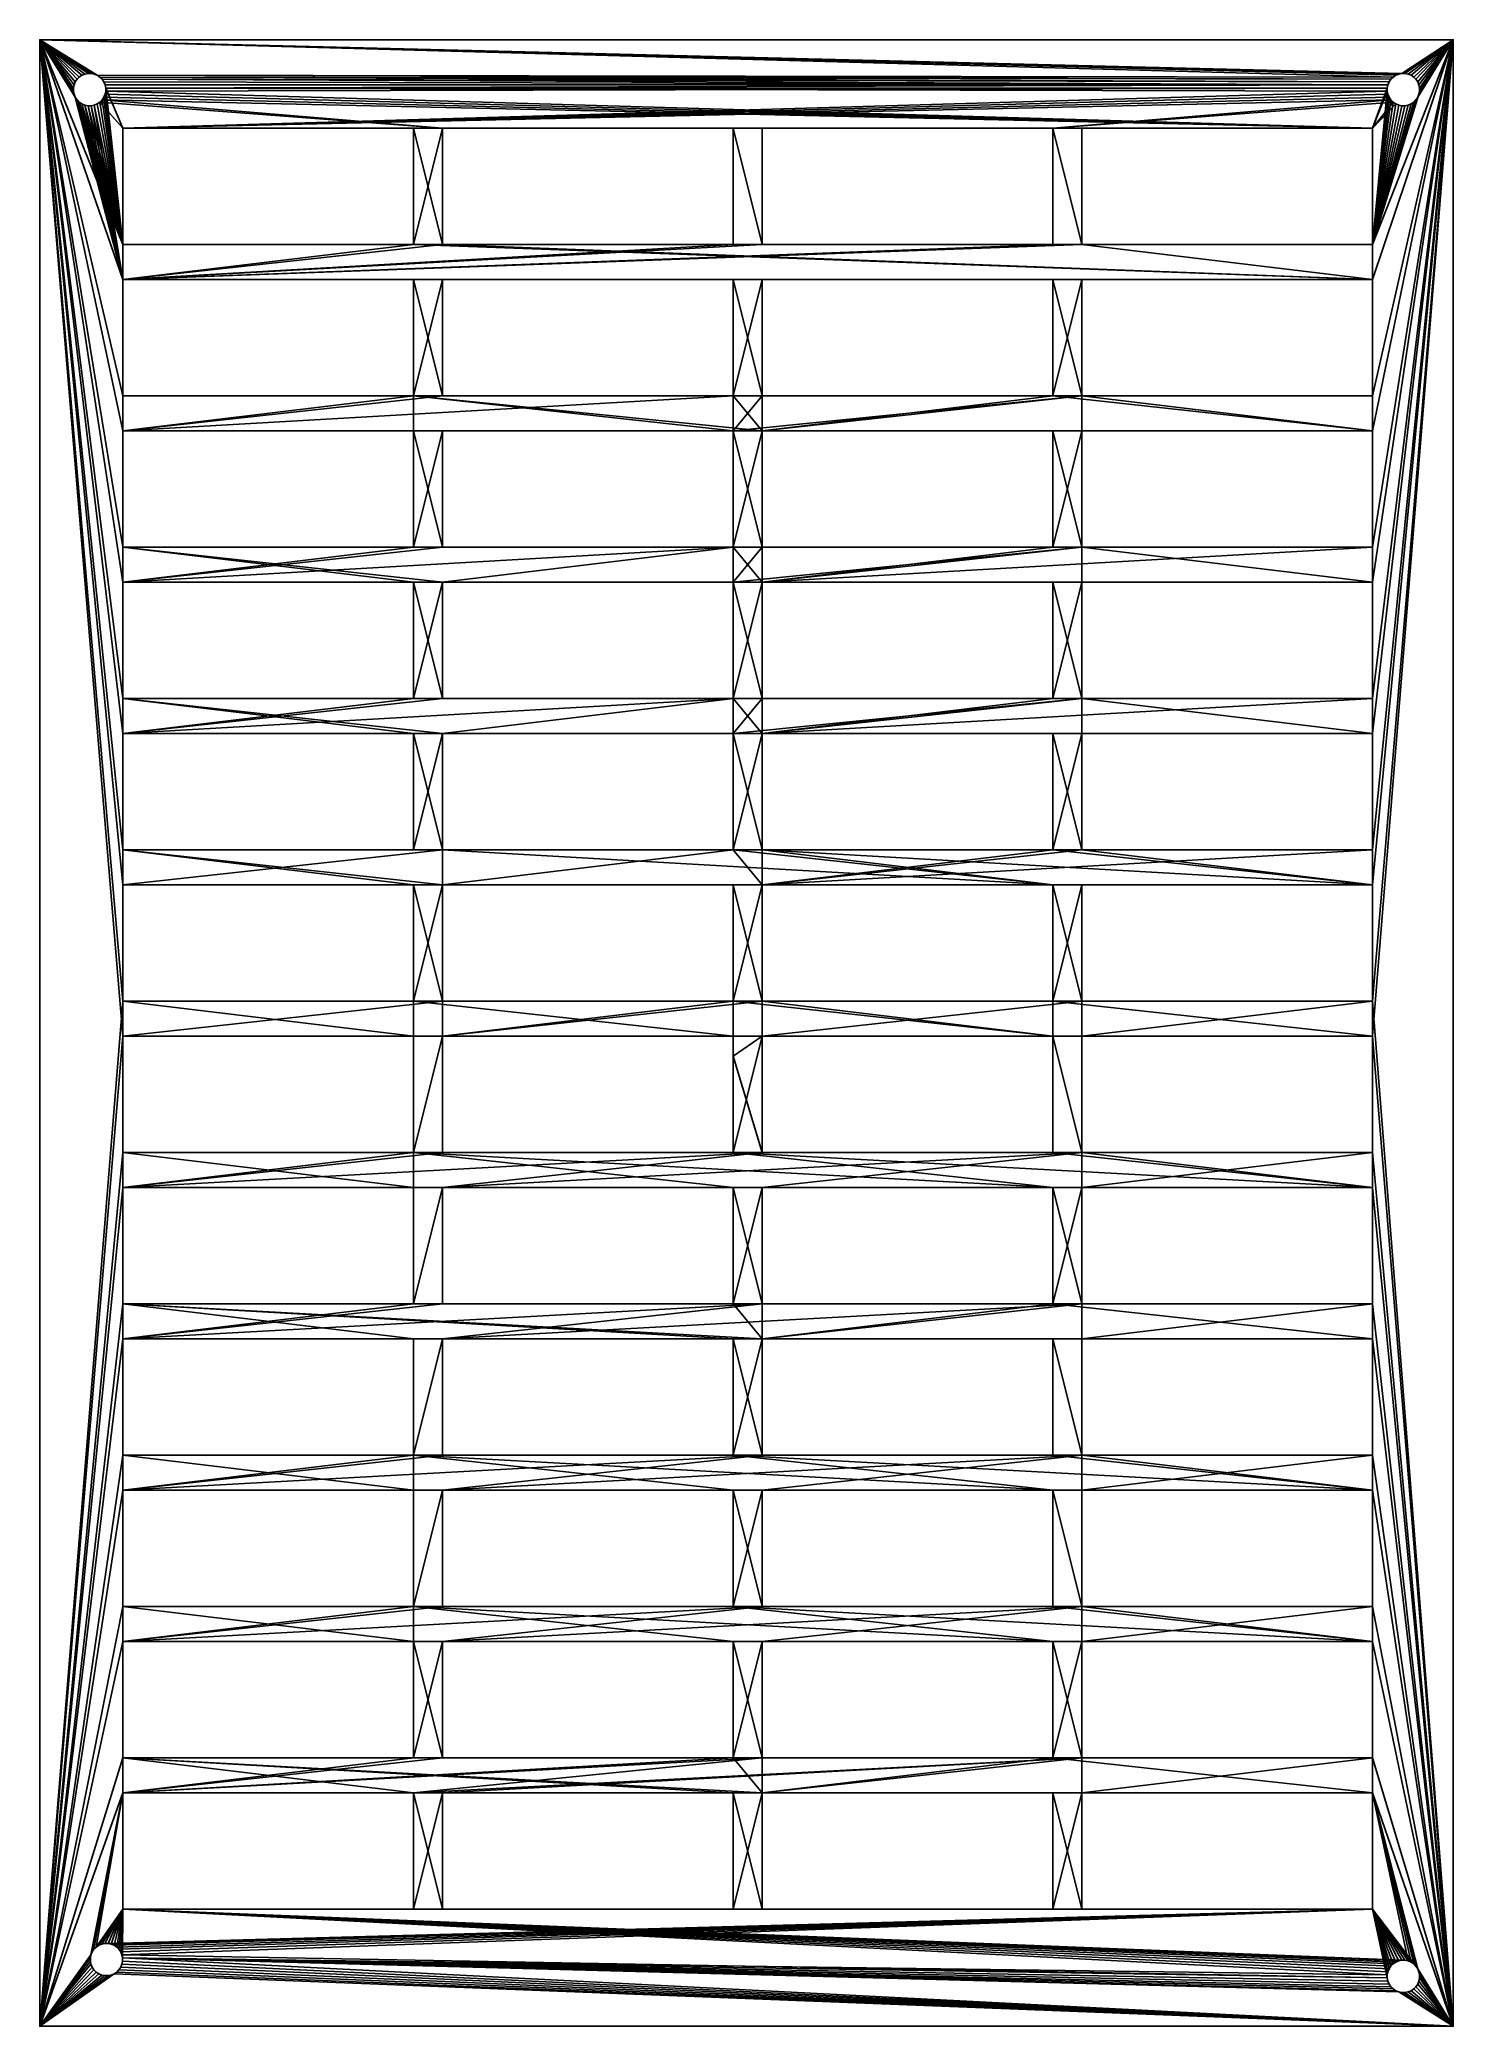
# Model space of a CAD drawing. Header units: metres. Extents: x 1.7 to 5.9, y -6.9 to -1.
import ezdxf

# ---------------------------------------------------------------- set-up
doc = ezdxf.new("R2010")
doc.units = ezdxf.units.M

msp = doc.modelspace()

# ---------------------------------------------------------------- linework, layer by layer
at = {"layer": 'STL2DXF'}
for points in [[(1.702, -1.002, -0.6707), (1.702, -6.898, -0.6707), (1.702, -6.898, -0.6207)], [(1.702, -1.002, -0.6707), (1.702, -6.898, -0.6207), (1.702, -1.002, -0.6207)], [(5.898, -1.002, -0.6707), (1.702, -1.002, -0.6707), (1.702, -1.002, -0.6207)], [(5.898, -1.002, -0.6707), (1.702, -1.002, -0.6207), (5.898, -1.002, -0.6207)], [(1.702, -1.002, -0.6707), (1.8022, -1.1547, -0.6707), (1.804, -1.1639, -0.6707)], [(1.702, -1.002, -0.6707), (1.804, -1.1639, -0.6707), (1.8076, -1.1726, -0.6707)], [(1.9487, -1.7137, -0.6707), (1.702, -1.002, -0.6707), (1.8076, -1.1726, -0.6707)], [(1.8022, -1.1453, -0.6707), (1.8022, -1.1547, -0.6707), (1.702, -1.002, -0.6707)], [(1.804, -1.1361, -0.6707), (1.8022, -1.1453, -0.6707), (1.702, -1.002, -0.6707)], [(1.8076, -1.1274, -0.6707), (1.804, -1.1361, -0.6707), (1.702, -1.002, -0.6707)], [(1.8129, -1.1195, -0.6707), (1.8076, -1.1274, -0.6707), (1.702, -1.002, -0.6707)], [(1.8195, -1.1129, -0.6707), (1.8129, -1.1195, -0.6707), (1.702, -1.002, -0.6707)], [(1.8274, -1.1076, -0.6707), (1.8195, -1.1129, -0.6707), (1.702, -1.002, -0.6707)], [(1.8361, -1.104, -0.6707), (1.8274, -1.1076, -0.6707), (1.702, -1.002, -0.6707)], [(1.8453, -1.1022, -0.6707), (1.8361, -1.104, -0.6707), (1.702, -1.002, -0.6707)], [(1.8547, -1.1022, -0.6707), (1.8453, -1.1022, -0.6707), (1.702, -1.002, -0.6707)], [(1.702, -1.002, -0.6707), (5.898, -1.002, -0.6707), (5.7453, -1.1022, -0.6707)], [(1.702, -1.002, -0.6707), (5.7453, -1.1022, -0.6707), (5.7361, -1.104, -0.6707)], [(1.8639, -1.104, -0.6707), (1.8547, -1.1022, -0.6707), (1.702, -1.002, -0.6707)], [(1.8726, -1.1076, -0.6707), (1.8639, -1.104, -0.6707), (1.702, -1.002, -0.6707)], [(1.702, -1.002, -0.6707), (5.7361, -1.104, -0.6707), (5.7274, -1.1076, -0.6707)], [(1.702, -1.002, -0.6707), (5.7274, -1.1076, -0.6707), (5.7195, -1.1129, -0.6707)], [(1.8726, -1.1076, -0.6707), (1.702, -1.002, -0.6707), (5.7195, -1.1129, -0.6707)], [(1.702, -1.002, -0.6207), (1.8022, -1.1547, -0.6207), (1.8022, -1.1453, -0.6207)], [(1.702, -1.002, -0.6207), (1.8022, -1.1453, -0.6207), (1.804, -1.1361, -0.6207)], [(1.702, -1.002, -0.6207), (1.804, -1.1361, -0.6207), (1.8076, -1.1274, -0.6207)], [(1.702, -1.002, -0.6207), (1.8076, -1.1274, -0.6207), (1.8129, -1.1195, -0.6207)], [(1.702, -1.002, -0.6207), (1.8129, -1.1195, -0.6207), (1.8195, -1.1129, -0.6207)], [(1.702, -1.002, -0.6207), (1.8195, -1.1129, -0.6207), (1.8274, -1.1076, -0.6207)], [(1.702, -1.002, -0.6207), (1.8274, -1.1076, -0.6207), (1.8361, -1.104, -0.6207)], [(1.702, -1.002, -0.6207), (1.8361, -1.104, -0.6207), (1.8453, -1.1022, -0.6207)], [(1.702, -1.002, -0.6207), (1.8453, -1.1022, -0.6207), (1.8547, -1.1022, -0.6207)], [(5.7453, -1.1022, -0.6207), (5.898, -1.002, -0.6207), (1.702, -1.002, -0.6207)], [(5.7361, -1.104, -0.6207), (5.7453, -1.1022, -0.6207), (1.702, -1.002, -0.6207)], [(1.702, -1.002, -0.6207), (1.8547, -1.1022, -0.6207), (1.8639, -1.104, -0.6207)], [(1.702, -1.002, -0.6207), (1.8639, -1.104, -0.6207), (1.8726, -1.1076, -0.6207)], [(5.7274, -1.1076, -0.6207), (5.7361, -1.104, -0.6207), (1.702, -1.002, -0.6207)], [(5.7195, -1.1129, -0.6207), (5.7274, -1.1076, -0.6207), (1.702, -1.002, -0.6207)], [(5.7195, -1.1129, -0.6207), (1.702, -1.002, -0.6207), (1.8726, -1.1076, -0.6207)], [(1.804, -1.1639, -0.6207), (1.8022, -1.1547, -0.6207), (1.702, -1.002, -0.6207)], [(1.8076, -1.1726, -0.6207), (1.804, -1.1639, -0.6207), (1.702, -1.002, -0.6207)], [(1.8076, -1.1726, -0.6207), (1.702, -1.002, -0.6207), (1.9487, -1.6095, -0.6207)], [(1.702, -1.002, -0.6707), (1.9487, -1.7137, -0.6707), (1.9487, -2.0587, -0.6707)], [(1.9487, -2.1629, -0.6707), (1.702, -1.002, -0.6707), (1.9487, -2.0587, -0.6707)], [(1.702, -1.002, -0.6707), (1.9487, -2.1629, -0.6707), (1.9487, -2.5079, -0.6707)], [(1.9487, -2.6121, -0.6707), (1.702, -1.002, -0.6707), (1.9487, -2.5079, -0.6707)], [(1.702, -1.002, -0.6707), (1.9487, -2.6121, -0.6707), (1.9487, -2.957, -0.6707)], [(1.9487, -3.0612, -0.6707), (1.702, -1.002, -0.6707), (1.9487, -2.957, -0.6707)], [(1.702, -1.002, -0.6707), (1.9487, -3.0612, -0.6707), (1.9487, -3.4062, -0.6707)], [(1.9487, -3.5104, -0.6707), (1.702, -1.002, -0.6707), (1.9487, -3.4062, -0.6707)], [(1.702, -1.002, -0.6707), (1.9487, -3.5104, -0.6707), (1.9487, -3.8554, -0.6707)], [(1.702, -6.898, -0.6707), (1.702, -1.002, -0.6707), (1.9487, -3.8554, -0.6707)], [(1.702, -1.002, -0.6207), (1.9487, -2.0587, -0.6207), (1.9487, -1.7137, -0.6207)], [(1.9487, -1.6095, -0.6207), (1.702, -1.002, -0.6207), (1.9487, -1.7137, -0.6207)], [(1.702, -1.002, -0.6207), (1.9487, -2.5079, -0.6207), (1.9487, -2.1629, -0.6207)], [(1.9487, -2.0587, -0.6207), (1.702, -1.002, -0.6207), (1.9487, -2.1629, -0.6207)], [(1.702, -1.002, -0.6207), (1.9487, -2.957, -0.6207), (1.9487, -2.6121, -0.6207)], [(1.9487, -2.5079, -0.6207), (1.702, -1.002, -0.6207), (1.9487, -2.6121, -0.6207)], [(1.702, -1.002, -0.6207), (1.9487, -3.4062, -0.6207), (1.9487, -3.0612, -0.6207)], [(1.9487, -2.957, -0.6207), (1.702, -1.002, -0.6207), (1.9487, -3.0612, -0.6207)], [(1.702, -1.002, -0.6207), (1.9487, -3.8554, -0.6207), (1.9487, -3.5104, -0.6207)], [(1.9487, -3.4062, -0.6207), (1.702, -1.002, -0.6207), (1.9487, -3.5104, -0.6207)], [(1.702, -1.002, -0.6207), (1.702, -6.898, -0.6207), (1.9487, -3.9596, -0.6207)], [(1.9487, -3.8554, -0.6207), (1.702, -1.002, -0.6207), (1.9487, -3.9596, -0.6207)], [(5.898, -1.002, -0.6707), (5.6584, -2.0587, -0.6707), (5.6584, -1.7137, -0.6707)], [(5.6584, -1.6095, -0.6707), (5.898, -1.002, -0.6707), (5.6584, -1.7137, -0.6707)], [(5.898, -1.002, -0.6707), (5.6584, -2.5079, -0.6707), (5.6584, -2.1629, -0.6707)], [(5.6584, -2.0587, -0.6707), (5.898, -1.002, -0.6707), (5.6584, -2.1629, -0.6707)], [(5.898, -1.002, -0.6707), (5.6584, -2.957, -0.6707), (5.6584, -2.6121, -0.6707)], [(5.6584, -2.5079, -0.6707), (5.898, -1.002, -0.6707), (5.6584, -2.6121, -0.6707)], [(5.898, -1.002, -0.6707), (5.6584, -3.4062, -0.6707), (5.6584, -3.0612, -0.6707)], [(5.6584, -2.957, -0.6707), (5.898, -1.002, -0.6707), (5.6584, -3.0612, -0.6707)], [(5.898, -1.002, -0.6707), (5.6584, -3.8554, -0.6707), (5.6584, -3.5104, -0.6707)], [(5.6584, -3.4062, -0.6707), (5.898, -1.002, -0.6707), (5.6584, -3.5104, -0.6707)], [(5.898, -1.002, -0.6707), (5.898, -6.898, -0.6707), (5.6584, -3.9596, -0.6707)], [(5.6584, -3.8554, -0.6707), (5.898, -1.002, -0.6707), (5.6584, -3.9596, -0.6707)], [(5.7924, -1.1726, -0.6707), (5.898, -1.002, -0.6707), (5.6584, -1.6095, -0.6707)], [(5.898, -1.002, -0.6207), (5.796, -1.1639, -0.6207), (5.6584, -1.6095, -0.6207)], [(5.6584, -1.7137, -0.6207), (5.898, -1.002, -0.6207), (5.6584, -1.6095, -0.6207)], [(5.898, -1.002, -0.6207), (5.6584, -1.7137, -0.6207), (5.6584, -2.0587, -0.6207)], [(5.6584, -2.1629, -0.6207), (5.898, -1.002, -0.6207), (5.6584, -2.0587, -0.6207)], [(5.898, -1.002, -0.6207), (5.6584, -2.1629, -0.6207), (5.6584, -2.5079, -0.6207)], [(5.6584, -2.6121, -0.6207), (5.898, -1.002, -0.6207), (5.6584, -2.5079, -0.6207)], [(5.898, -1.002, -0.6207), (5.6584, -2.6121, -0.6207), (5.6584, -2.957, -0.6207)], [(5.6584, -3.0612, -0.6207), (5.898, -1.002, -0.6207), (5.6584, -2.957, -0.6207)], [(5.898, -1.002, -0.6207), (5.6584, -3.0612, -0.6207), (5.6584, -3.4062, -0.6207)], [(5.6584, -3.5104, -0.6207), (5.898, -1.002, -0.6207), (5.6584, -3.4062, -0.6207)], [(5.898, -1.002, -0.6207), (5.6584, -3.5104, -0.6207), (5.6584, -3.8554, -0.6207)], [(5.898, -6.898, -0.6207), (5.898, -1.002, -0.6207), (5.6584, -3.8554, -0.6207)], [(5.898, -1.002, -0.6707), (5.7547, -1.1022, -0.6707), (5.7453, -1.1022, -0.6707)], [(5.7453, -1.1022, -0.6207), (5.7547, -1.1022, -0.6207), (5.898, -1.002, -0.6207)], [(5.898, -1.002, -0.6707), (5.7639, -1.104, -0.6707), (5.7547, -1.1022, -0.6707)], [(5.7547, -1.1022, -0.6207), (5.7639, -1.104, -0.6207), (5.898, -1.002, -0.6207)], [(5.898, -1.002, -0.6707), (5.7726, -1.1076, -0.6707), (5.7639, -1.104, -0.6707)], [(5.7639, -1.104, -0.6207), (5.7726, -1.1076, -0.6207), (5.898, -1.002, -0.6207)], [(5.898, -1.002, -0.6707), (5.7805, -1.1129, -0.6707), (5.7726, -1.1076, -0.6707)], [(5.7726, -1.1076, -0.6207), (5.7805, -1.1129, -0.6207), (5.898, -1.002, -0.6207)], [(5.898, -1.002, -0.6707), (5.7871, -1.1195, -0.6707), (5.7805, -1.1129, -0.6707)], [(5.7805, -1.1129, -0.6207), (5.7871, -1.1195, -0.6207), (5.898, -1.002, -0.6207)], [(5.898, -1.002, -0.6707), (5.7924, -1.1274, -0.6707), (5.7871, -1.1195, -0.6707)], [(5.7871, -1.1195, -0.6207), (5.7924, -1.1274, -0.6207), (5.898, -1.002, -0.6207)], [(5.898, -1.002, -0.6707), (5.796, -1.1361, -0.6707), (5.7924, -1.1274, -0.6707)], [(5.7924, -1.1274, -0.6207), (5.796, -1.1361, -0.6207), (5.898, -1.002, -0.6207)], [(5.7924, -1.1726, -0.6707), (5.796, -1.1639, -0.6707), (5.898, -1.002, -0.6707)], [(5.898, -1.002, -0.6707), (5.7978, -1.1453, -0.6707), (5.796, -1.1361, -0.6707)], [(5.796, -1.1361, -0.6207), (5.7978, -1.1453, -0.6207), (5.898, -1.002, -0.6207)], [(5.796, -1.1639, -0.6707), (5.7978, -1.1547, -0.6707), (5.898, -1.002, -0.6707)], [(5.898, -1.002, -0.6207), (5.7978, -1.1547, -0.6207), (5.796, -1.1639, -0.6207)], [(5.7978, -1.1547, -0.6707), (5.7978, -1.1453, -0.6707), (5.898, -1.002, -0.6707)], [(5.898, -1.002, -0.6207), (5.7978, -1.1453, -0.6207), (5.7978, -1.1547, -0.6207)], [(5.898, -6.898, -0.6707), (5.898, -1.002, -0.6707), (5.898, -1.002, -0.6207)], [(5.898, -6.898, -0.6707), (5.898, -1.002, -0.6207), (5.898, -6.898, -0.6207)], [(1.8076, -1.1274, -0.6707), (1.8129, -1.1195, -0.6707), (1.8129, -1.1195, -0.6207)], [(1.8076, -1.1274, -0.6707), (1.8129, -1.1195, -0.6207), (1.8076, -1.1274, -0.6207)], [(1.8129, -1.1195, -0.6207), (1.8195, -1.1129, -0.6207), (1.8195, -1.1129, -0.6207)], [(1.8129, -1.1195, -0.6707), (1.8195, -1.1129, -0.6707), (1.8195, -1.1129, -0.6207)], [(1.8129, -1.1195, -0.6707), (1.8195, -1.1129, -0.6207), (1.8129, -1.1195, -0.6207)], [(1.8274, -1.1076, -0.6707), (1.8195, -1.1129, -0.6707), (1.8195, -1.1129, -0.6707)], [(1.8195, -1.1129, -0.6707), (1.8274, -1.1076, -0.6707), (1.8274, -1.1076, -0.6207)], [(1.8195, -1.1129, -0.6707), (1.8274, -1.1076, -0.6207), (1.8195, -1.1129, -0.6207)], [(1.8195, -1.1129, -0.6707), (1.8195, -1.1129, -0.6707), (1.8195, -1.1129, -0.6207)], [(1.8195, -1.1129, -0.6707), (1.8195, -1.1129, -0.6207), (1.8195, -1.1129, -0.6207)], [(1.8274, -1.1076, -0.6707), (1.8361, -1.104, -0.6707), (1.8361, -1.104, -0.6207)], [(1.8274, -1.1076, -0.6707), (1.8361, -1.104, -0.6207), (1.8274, -1.1076, -0.6207)], [(1.8361, -1.104, -0.6707), (1.8453, -1.1022, -0.6707), (1.8453, -1.1022, -0.6207)], [(1.8361, -1.104, -0.6707), (1.8453, -1.1022, -0.6207), (1.8361, -1.104, -0.6207)], [(1.8453, -1.1022, -0.6707), (1.8547, -1.1022, -0.6707), (1.8547, -1.1022, -0.6207)], [(1.8453, -1.1022, -0.6707), (1.8547, -1.1022, -0.6207), (1.8453, -1.1022, -0.6207)], [(1.8547, -1.1022, -0.6707), (1.8639, -1.104, -0.6707), (1.8639, -1.104, -0.6207)], [(1.8547, -1.1022, -0.6707), (1.8639, -1.104, -0.6207), (1.8547, -1.1022, -0.6207)], [(1.8639, -1.104, -0.6707), (1.8726, -1.1076, -0.6707), (1.8726, -1.1076, -0.6207)], [(1.8639, -1.104, -0.6707), (1.8726, -1.1076, -0.6207), (1.8639, -1.104, -0.6207)], [(1.8726, -1.1076, -0.6707), (1.8805, -1.1129, -0.6707), (1.8805, -1.1129, -0.6207)], [(1.8726, -1.1076, -0.6707), (1.8805, -1.1129, -0.6207), (1.8726, -1.1076, -0.6207)], [(1.8726, -1.1076, -0.6707), (5.7195, -1.1129, -0.6707), (5.7129, -1.1195, -0.6707)], [(1.8805, -1.1129, -0.6707), (1.8726, -1.1076, -0.6707), (5.7129, -1.1195, -0.6707)], [(5.7129, -1.1195, -0.6207), (5.7195, -1.1129, -0.6207), (1.8726, -1.1076, -0.6207)], [(5.7129, -1.1195, -0.6207), (1.8726, -1.1076, -0.6207), (1.8805, -1.1129, -0.6207)], [(1.8805, -1.1129, -0.6707), (1.8871, -1.1195, -0.6707), (1.8871, -1.1195, -0.6207)], [(1.8805, -1.1129, -0.6707), (1.8871, -1.1195, -0.6207), (1.8805, -1.1129, -0.6207)], [(1.8805, -1.1129, -0.6707), (5.7129, -1.1195, -0.6707), (5.7076, -1.1274, -0.6707)], [(1.8871, -1.1195, -0.6707), (1.8805, -1.1129, -0.6707), (5.7076, -1.1274, -0.6707)], [(5.7076, -1.1274, -0.6207), (5.7129, -1.1195, -0.6207), (1.8805, -1.1129, -0.6207)], [(5.7076, -1.1274, -0.6207), (1.8805, -1.1129, -0.6207), (1.8871, -1.1195, -0.6207)], [(1.8871, -1.1195, -0.6707), (1.8924, -1.1274, -0.6707), (1.8924, -1.1274, -0.6207)], [(1.8871, -1.1195, -0.6707), (1.8924, -1.1274, -0.6207), (1.8871, -1.1195, -0.6207)], [(1.8871, -1.1195, -0.6707), (5.7076, -1.1274, -0.6707), (5.704, -1.1361, -0.6707)], [(1.8924, -1.1274, -0.6707), (1.8871, -1.1195, -0.6707), (5.704, -1.1361, -0.6707)], [(5.704, -1.1361, -0.6207), (5.7076, -1.1274, -0.6207), (1.8871, -1.1195, -0.6207)], [(5.704, -1.1361, -0.6207), (1.8871, -1.1195, -0.6207), (1.8924, -1.1274, -0.6207)], [(5.7076, -1.1274, -0.6707), (5.7129, -1.1195, -0.6707), (5.7129, -1.1195, -0.6207)], [(5.7076, -1.1274, -0.6707), (5.7129, -1.1195, -0.6207), (5.7076, -1.1274, -0.6207)], [(5.7129, -1.1195, -0.6707), (5.7195, -1.1129, -0.6707), (5.7195, -1.1129, -0.6207)], [(5.7129, -1.1195, -0.6707), (5.7195, -1.1129, -0.6207), (5.7129, -1.1195, -0.6207)], [(5.7195, -1.1129, -0.6707), (5.7274, -1.1076, -0.6707), (5.7274, -1.1076, -0.6207)], [(5.7195, -1.1129, -0.6707), (5.7274, -1.1076, -0.6207), (5.7195, -1.1129, -0.6207)], [(5.7274, -1.1076, -0.6707), (5.7361, -1.104, -0.6707), (5.7361, -1.104, -0.6207)], [(5.7274, -1.1076, -0.6707), (5.7361, -1.104, -0.6207), (5.7274, -1.1076, -0.6207)], [(5.7361, -1.104, -0.6707), (5.7453, -1.1022, -0.6707), (5.7453, -1.1022, -0.6207)], [(5.7361, -1.104, -0.6707), (5.7453, -1.1022, -0.6207), (5.7361, -1.104, -0.6207)], [(5.7453, -1.1022, -0.6707), (5.7547, -1.1022, -0.6707), (5.7547, -1.1022, -0.6207)], [(5.7453, -1.1022, -0.6707), (5.7547, -1.1022, -0.6207), (5.7453, -1.1022, -0.6207)], [(5.7547, -1.1022, -0.6707), (5.7639, -1.104, -0.6707), (5.7639, -1.104, -0.6207)], [(5.7547, -1.1022, -0.6707), (5.7639, -1.104, -0.6207), (5.7547, -1.1022, -0.6207)], [(5.7639, -1.104, -0.6707), (5.7726, -1.1076, -0.6707), (5.7726, -1.1076, -0.6207)], [(5.7639, -1.104, -0.6707), (5.7726, -1.1076, -0.6207), (5.7639, -1.104, -0.6207)], [(5.7726, -1.1076, -0.6707), (5.7805, -1.1129, -0.6707), (5.7805, -1.1129, -0.6207)], [(5.7726, -1.1076, -0.6707), (5.7805, -1.1129, -0.6207), (5.7726, -1.1076, -0.6207)], [(5.7805, -1.1129, -0.6707), (5.7871, -1.1195, -0.6707), (5.7871, -1.1195, -0.6207)], [(5.7805, -1.1129, -0.6707), (5.7871, -1.1195, -0.6207), (5.7805, -1.1129, -0.6207)], [(5.7871, -1.1195, -0.6707), (5.7924, -1.1274, -0.6707), (5.7924, -1.1274, -0.6207)], [(5.7871, -1.1195, -0.6707), (5.7924, -1.1274, -0.6207), (5.7871, -1.1195, -0.6207)], [(1.8022, -1.1453, -0.6707), (1.804, -1.1361, -0.6707), (1.804, -1.1361, -0.6207)], [(1.8022, -1.1453, -0.6707), (1.804, -1.1361, -0.6207), (1.8022, -1.1453, -0.6207)], [(1.8022, -1.1547, -0.6707), (1.8022, -1.1453, -0.6707), (1.8022, -1.1453, -0.6207)], [(1.8022, -1.1547, -0.6707), (1.8022, -1.1453, -0.6207), (1.8022, -1.1547, -0.6207)], [(1.804, -1.1639, -0.6707), (1.8022, -1.1547, -0.6707), (1.8022, -1.1547, -0.6207)], [(1.804, -1.1639, -0.6707), (1.8022, -1.1547, -0.6207), (1.804, -1.1639, -0.6207)], [(1.804, -1.1361, -0.6707), (1.8076, -1.1274, -0.6707), (1.8076, -1.1274, -0.6207)], [(1.804, -1.1361, -0.6707), (1.8076, -1.1274, -0.6207), (1.804, -1.1361, -0.6207)], [(1.8076, -1.1726, -0.6707), (1.804, -1.1639, -0.6707), (1.804, -1.1639, -0.6207)], [(1.8076, -1.1726, -0.6707), (1.804, -1.1639, -0.6207), (1.8076, -1.1726, -0.6207)], [(1.8129, -1.1805, -0.6707), (1.8076, -1.1726, -0.6707), (1.8076, -1.1726, -0.6207)], [(1.8129, -1.1805, -0.6707), (1.8076, -1.1726, -0.6207), (1.8129, -1.1805, -0.6207)], [(1.9487, -1.7137, -0.6707), (1.8076, -1.1726, -0.6707), (1.8129, -1.1805, -0.6707)], [(1.8129, -1.1805, -0.6207), (1.8076, -1.1726, -0.6207), (1.9487, -1.6095, -0.6207)], [(1.8924, -1.1726, -0.6707), (1.8871, -1.1805, -0.6707), (1.8871, -1.1805, -0.6207)], [(1.8924, -1.1726, -0.6707), (1.8871, -1.1805, -0.6207), (1.8924, -1.1726, -0.6207)], [(1.9487, -1.6095, -0.6207), (1.8924, -1.1726, -0.6207), (1.8871, -1.1805, -0.6207)], [(5.6584, -1.2646, -0.6707), (1.8871, -1.1805, -0.6707), (1.8924, -1.1726, -0.6707)], [(1.8924, -1.1274, -0.6707), (1.896, -1.1361, -0.6707), (1.896, -1.1361, -0.6207)], [(1.8924, -1.1274, -0.6707), (1.896, -1.1361, -0.6207), (1.8924, -1.1274, -0.6207)], [(5.704, -1.1361, -0.6707), (1.896, -1.1361, -0.6707), (1.8924, -1.1274, -0.6707)], [(1.8924, -1.1274, -0.6207), (1.896, -1.1361, -0.6207), (5.704, -1.1361, -0.6207)], [(1.9487, -1.6095, -0.6207), (1.896, -1.1639, -0.6207), (1.8924, -1.1726, -0.6207)], [(1.896, -1.1639, -0.6707), (1.8924, -1.1726, -0.6707), (1.8924, -1.1726, -0.6207)], [(1.896, -1.1639, -0.6707), (1.8924, -1.1726, -0.6207), (1.896, -1.1639, -0.6207)], [(5.6584, -1.2646, -0.6707), (1.8924, -1.1726, -0.6707), (1.896, -1.1639, -0.6707)], [(1.896, -1.1361, -0.6707), (1.8978, -1.1453, -0.6707), (1.8978, -1.1453, -0.6207)], [(1.896, -1.1361, -0.6707), (1.8978, -1.1453, -0.6207), (1.896, -1.1361, -0.6207)], [(5.704, -1.1361, -0.6707), (1.8978, -1.1453, -0.6707), (1.896, -1.1361, -0.6707)], [(1.896, -1.1361, -0.6207), (1.8978, -1.1453, -0.6207), (5.704, -1.1361, -0.6207)], [(1.8978, -1.1547, -0.6707), (1.896, -1.1639, -0.6707), (1.896, -1.1639, -0.6207)], [(1.8978, -1.1547, -0.6707), (1.896, -1.1639, -0.6207), (1.8978, -1.1547, -0.6207)], [(1.9487, -1.6095, -0.6207), (1.8978, -1.1547, -0.6207), (1.896, -1.1639, -0.6207)], [(5.6584, -1.2646, -0.6707), (1.896, -1.1639, -0.6707), (1.8978, -1.1547, -0.6707)], [(5.704, -1.1361, -0.6707), (5.7022, -1.1453, -0.6707), (1.8978, -1.1453, -0.6707)], [(1.8978, -1.1453, -0.6207), (5.7022, -1.1453, -0.6207), (5.704, -1.1361, -0.6207)], [(1.8978, -1.1453, -0.6707), (1.8978, -1.1547, -0.6707), (1.8978, -1.1547, -0.6207)], [(1.8978, -1.1453, -0.6707), (1.8978, -1.1547, -0.6207), (1.8978, -1.1453, -0.6207)], [(5.7022, -1.1547, -0.6207), (5.7022, -1.1453, -0.6207), (1.8978, -1.1453, -0.6207)], [(1.9487, -1.2646, -0.6207), (5.7022, -1.1547, -0.6207), (1.8978, -1.1453, -0.6207)], [(1.9487, -1.6095, -0.6207), (1.9487, -1.2646, -0.6207), (1.8978, -1.1453, -0.6207)], [(1.9487, -1.6095, -0.6207), (1.8978, -1.1453, -0.6207), (1.8978, -1.1547, -0.6207)], [(1.8978, -1.1547, -0.6707), (1.8978, -1.1453, -0.6707), (5.7022, -1.1453, -0.6707)], [(5.6584, -1.2646, -0.6707), (1.8978, -1.1547, -0.6707), (5.7022, -1.1453, -0.6707)], [(1.9487, -1.2646, -0.6207), (5.704, -1.1639, -0.6207), (5.7022, -1.1547, -0.6207)], [(1.9487, -1.2646, -0.6207), (5.7076, -1.1726, -0.6207), (5.704, -1.1639, -0.6207)], [(1.9487, -1.2646, -0.6207), (5.7129, -1.1805, -0.6207), (5.7076, -1.1726, -0.6207)], [(5.6584, -1.2646, -0.6707), (5.7022, -1.1453, -0.6707), (5.7022, -1.1547, -0.6707)], [(5.6584, -1.6095, -0.6707), (5.6584, -1.2646, -0.6707), (5.7022, -1.1547, -0.6707)], [(5.6584, -1.6095, -0.6707), (5.7022, -1.1547, -0.6707), (5.704, -1.1639, -0.6707)], [(5.6584, -1.6095, -0.6707), (5.704, -1.1639, -0.6707), (5.7076, -1.1726, -0.6707)], [(5.796, -1.1639, -0.6207), (5.7924, -1.1726, -0.6207), (5.6584, -1.6095, -0.6207)], [(5.7871, -1.1805, -0.6707), (5.7924, -1.1726, -0.6707), (5.6584, -1.6095, -0.6707)], [(5.6584, -1.6095, -0.6707), (5.7076, -1.1726, -0.6707), (5.7129, -1.1805, -0.6707)], [(5.7924, -1.1726, -0.6207), (5.7871, -1.1805, -0.6207), (5.6584, -1.6095, -0.6207)], [(5.7022, -1.1453, -0.6707), (5.704, -1.1361, -0.6707), (5.704, -1.1361, -0.6207)], [(5.7022, -1.1453, -0.6707), (5.704, -1.1361, -0.6207), (5.7022, -1.1453, -0.6207)], [(5.7022, -1.1547, -0.6707), (5.7022, -1.1453, -0.6707), (5.7022, -1.1453, -0.6207)], [(5.7022, -1.1547, -0.6707), (5.7022, -1.1453, -0.6207), (5.7022, -1.1547, -0.6207)], [(5.704, -1.1639, -0.6707), (5.7022, -1.1547, -0.6707), (5.7022, -1.1547, -0.6207)], [(5.704, -1.1639, -0.6707), (5.7022, -1.1547, -0.6207), (5.704, -1.1639, -0.6207)], [(5.704, -1.1361, -0.6707), (5.7076, -1.1274, -0.6707), (5.7076, -1.1274, -0.6207)], [(5.704, -1.1361, -0.6707), (5.7076, -1.1274, -0.6207), (5.704, -1.1361, -0.6207)], [(5.7076, -1.1726, -0.6707), (5.704, -1.1639, -0.6707), (5.704, -1.1639, -0.6207)], [(5.7076, -1.1726, -0.6707), (5.704, -1.1639, -0.6207), (5.7076, -1.1726, -0.6207)], [(5.7129, -1.1805, -0.6707), (5.7076, -1.1726, -0.6707), (5.7076, -1.1726, -0.6207)], [(5.7129, -1.1805, -0.6707), (5.7076, -1.1726, -0.6207), (5.7129, -1.1805, -0.6207)], [(5.7924, -1.1726, -0.6707), (5.7871, -1.1805, -0.6707), (5.7871, -1.1805, -0.6207)], [(5.7924, -1.1726, -0.6707), (5.7871, -1.1805, -0.6207), (5.7924, -1.1726, -0.6207)], [(5.7924, -1.1274, -0.6707), (5.796, -1.1361, -0.6707), (5.796, -1.1361, -0.6207)], [(5.7924, -1.1274, -0.6707), (5.796, -1.1361, -0.6207), (5.7924, -1.1274, -0.6207)], [(5.796, -1.1639, -0.6707), (5.7924, -1.1726, -0.6707), (5.7924, -1.1726, -0.6207)], [(5.796, -1.1639, -0.6707), (5.7924, -1.1726, -0.6207), (5.796, -1.1639, -0.6207)], [(5.796, -1.1361, -0.6707), (5.7978, -1.1453, -0.6707), (5.7978, -1.1453, -0.6207)], [(5.796, -1.1361, -0.6707), (5.7978, -1.1453, -0.6207), (5.796, -1.1361, -0.6207)], [(5.7978, -1.1547, -0.6707), (5.796, -1.1639, -0.6707), (5.796, -1.1639, -0.6207)], [(5.7978, -1.1547, -0.6707), (5.796, -1.1639, -0.6207), (5.7978, -1.1547, -0.6207)], [(5.7978, -1.1547, -0.6207), (5.7978, -1.1547, -0.6207), (5.796, -1.1639, -0.6207)], [(5.7978, -1.1453, -0.6707), (5.7978, -1.1547, -0.6707), (5.7978, -1.1547, -0.6207)], [(5.7978, -1.1453, -0.6707), (5.7978, -1.1547, -0.6207), (5.7978, -1.1453, -0.6207)], [(5.7978, -1.1547, -0.6707), (5.7978, -1.1547, -0.6707), (5.7978, -1.1453, -0.6707)], [(5.7978, -1.1547, -0.6707), (5.7978, -1.1547, -0.6707), (5.7978, -1.1547, -0.6207)], [(5.7978, -1.1547, -0.6707), (5.7978, -1.1547, -0.6207), (5.7978, -1.1547, -0.6207)], [(1.9487, -1.7137, -0.6707), (1.8129, -1.1805, -0.6707), (1.8195, -1.1871, -0.6707)], [(1.8195, -1.1871, -0.6707), (1.8129, -1.1805, -0.6707), (1.8129, -1.1805, -0.6207)], [(1.8195, -1.1871, -0.6707), (1.8129, -1.1805, -0.6207), (1.8195, -1.1871, -0.6207)], [(1.8195, -1.1871, -0.6207), (1.8129, -1.1805, -0.6207), (1.9487, -1.6095, -0.6207)], [(1.9487, -1.7137, -0.6707), (1.8195, -1.1871, -0.6707), (1.8274, -1.1924, -0.6707)], [(1.8274, -1.1924, -0.6207), (1.8195, -1.1871, -0.6207), (1.9487, -1.6095, -0.6207)], [(1.8274, -1.1924, -0.6707), (1.8195, -1.1871, -0.6707), (1.8195, -1.1871, -0.6207)], [(1.8274, -1.1924, -0.6707), (1.8195, -1.1871, -0.6207), (1.8274, -1.1924, -0.6207)], [(1.9487, -1.7137, -0.6707), (1.8274, -1.1924, -0.6707), (1.8361, -1.196, -0.6707)], [(1.8361, -1.196, -0.6707), (1.8274, -1.1924, -0.6707), (1.8274, -1.1924, -0.6207)], [(1.8361, -1.196, -0.6707), (1.8274, -1.1924, -0.6207), (1.8361, -1.196, -0.6207)], [(1.8361, -1.196, -0.6207), (1.8274, -1.1924, -0.6207), (1.9487, -1.6095, -0.6207)], [(1.9487, -1.7137, -0.6707), (1.8361, -1.196, -0.6707), (1.8453, -1.1978, -0.6707)], [(1.8453, -1.1978, -0.6707), (1.8361, -1.196, -0.6707), (1.8361, -1.196, -0.6207)], [(1.8453, -1.1978, -0.6707), (1.8361, -1.196, -0.6207), (1.8453, -1.1978, -0.6207)], [(1.8453, -1.1978, -0.6207), (1.8361, -1.196, -0.6207), (1.9487, -1.6095, -0.6207)], [(1.9487, -1.7137, -0.6707), (1.8453, -1.1978, -0.6707), (1.8547, -1.1978, -0.6707)], [(1.8547, -1.1978, -0.6207), (1.8453, -1.1978, -0.6207), (1.9487, -1.6095, -0.6207)], [(1.8547, -1.1978, -0.6707), (1.8453, -1.1978, -0.6707), (1.8453, -1.1978, -0.6207)], [(1.8547, -1.1978, -0.6707), (1.8453, -1.1978, -0.6207), (1.8547, -1.1978, -0.6207)], [(1.9487, -1.7137, -0.6707), (1.8547, -1.1978, -0.6707), (1.8639, -1.196, -0.6707)], [(1.8639, -1.196, -0.6207), (1.8547, -1.1978, -0.6207), (1.9487, -1.6095, -0.6207)], [(1.8639, -1.196, -0.6707), (1.8547, -1.1978, -0.6707), (1.8547, -1.1978, -0.6207)], [(1.8639, -1.196, -0.6707), (1.8547, -1.1978, -0.6207), (1.8639, -1.196, -0.6207)], [(1.8639, -1.196, -0.6707), (1.8726, -1.1924, -0.6707), (1.9487, -1.6095, -0.6707)], [(1.8726, -1.1924, -0.6207), (1.8639, -1.196, -0.6207), (1.9487, -1.6095, -0.6207)], [(1.8726, -1.1924, -0.6707), (1.8639, -1.196, -0.6707), (1.8639, -1.196, -0.6207)], [(1.8726, -1.1924, -0.6707), (1.8639, -1.196, -0.6207), (1.8726, -1.1924, -0.6207)], [(1.8639, -1.196, -0.6707), (1.9487, -1.6095, -0.6707), (1.9487, -1.7137, -0.6707)], [(1.8726, -1.1924, -0.6707), (1.8805, -1.1871, -0.6707), (1.9487, -1.6095, -0.6707)], [(1.8805, -1.1871, -0.6707), (1.8726, -1.1924, -0.6707), (1.8726, -1.1924, -0.6207)], [(1.8805, -1.1871, -0.6707), (1.8726, -1.1924, -0.6207), (1.8805, -1.1871, -0.6207)], [(1.9487, -1.6095, -0.6207), (1.8805, -1.1871, -0.6207), (1.8726, -1.1924, -0.6207)], [(1.9487, -1.6095, -0.6207), (1.8871, -1.1805, -0.6207), (1.8805, -1.1871, -0.6207)], [(1.8871, -1.1805, -0.6707), (1.8805, -1.1871, -0.6707), (1.8805, -1.1871, -0.6207)], [(1.8871, -1.1805, -0.6707), (1.8805, -1.1871, -0.6207), (1.8871, -1.1805, -0.6207)], [(2.8977, -1.2646, -0.6707), (1.8805, -1.1871, -0.6707), (1.8871, -1.1805, -0.6707)], [(1.8805, -1.1871, -0.6707), (1.9487, -1.2646, -0.6707), (1.9487, -1.6095, -0.6707)], [(2.8977, -1.2646, -0.6707), (1.9487, -1.2646, -0.6707), (1.8805, -1.1871, -0.6707)], [(5.6584, -1.2646, -0.6707), (2.8977, -1.2646, -0.6707), (1.8871, -1.1805, -0.6707)], [(1.9487, -1.2646, -0.6207), (4.7094, -1.2646, -0.6207), (5.7129, -1.1805, -0.6207)], [(4.7094, -1.2646, -0.6207), (5.7195, -1.1871, -0.6207), (5.7129, -1.1805, -0.6207)], [(4.7094, -1.2646, -0.6207), (5.6584, -1.2646, -0.6207), (5.7195, -1.1871, -0.6207)], [(5.7805, -1.1871, -0.6707), (5.7871, -1.1805, -0.6707), (5.6584, -1.6095, -0.6707)], [(5.6584, -1.6095, -0.6707), (5.7129, -1.1805, -0.6707), (5.7195, -1.1871, -0.6707)], [(5.7871, -1.1805, -0.6207), (5.7805, -1.1871, -0.6207), (5.6584, -1.6095, -0.6207)], [(5.7726, -1.1924, -0.6707), (5.7805, -1.1871, -0.6707), (5.6584, -1.6095, -0.6707)], [(5.6584, -1.6095, -0.6707), (5.7195, -1.1871, -0.6707), (5.7274, -1.1924, -0.6707)], [(5.7274, -1.1924, -0.6207), (5.7195, -1.1871, -0.6207), (5.6584, -1.2646, -0.6207)], [(5.7805, -1.1871, -0.6207), (5.7726, -1.1924, -0.6207), (5.6584, -1.6095, -0.6207)], [(5.7639, -1.196, -0.6707), (5.7726, -1.1924, -0.6707), (5.6584, -1.6095, -0.6707)], [(5.6584, -1.6095, -0.6707), (5.7274, -1.1924, -0.6707), (5.7361, -1.196, -0.6707)], [(5.7274, -1.1924, -0.6207), (5.6584, -1.2646, -0.6207), (5.6584, -1.6095, -0.6207)], [(5.7361, -1.196, -0.6207), (5.7274, -1.1924, -0.6207), (5.6584, -1.6095, -0.6207)], [(5.7726, -1.1924, -0.6207), (5.7639, -1.196, -0.6207), (5.6584, -1.6095, -0.6207)], [(5.7547, -1.1978, -0.6707), (5.7639, -1.196, -0.6707), (5.6584, -1.6095, -0.6707)], [(5.6584, -1.6095, -0.6707), (5.7361, -1.196, -0.6707), (5.7453, -1.1978, -0.6707)], [(5.7453, -1.1978, -0.6207), (5.7361, -1.196, -0.6207), (5.6584, -1.6095, -0.6207)], [(5.7639, -1.196, -0.6207), (5.7547, -1.1978, -0.6207), (5.6584, -1.6095, -0.6207)], [(5.7453, -1.1978, -0.6707), (5.7547, -1.1978, -0.6707), (5.6584, -1.6095, -0.6707)], [(5.7547, -1.1978, -0.6207), (5.7453, -1.1978, -0.6207), (5.6584, -1.6095, -0.6207)], [(5.7195, -1.1871, -0.6707), (5.7129, -1.1805, -0.6707), (5.7129, -1.1805, -0.6207)], [(5.7195, -1.1871, -0.6707), (5.7129, -1.1805, -0.6207), (5.7195, -1.1871, -0.6207)], [(5.7274, -1.1924, -0.6707), (5.7195, -1.1871, -0.6707), (5.7195, -1.1871, -0.6207)], [(5.7274, -1.1924, -0.6707), (5.7195, -1.1871, -0.6207), (5.7274, -1.1924, -0.6207)], [(5.7361, -1.196, -0.6707), (5.7274, -1.1924, -0.6707), (5.7274, -1.1924, -0.6207)], [(5.7361, -1.196, -0.6707), (5.7274, -1.1924, -0.6207), (5.7361, -1.196, -0.6207)], [(5.7453, -1.1978, -0.6707), (5.7361, -1.196, -0.6707), (5.7361, -1.196, -0.6207)], [(5.7453, -1.1978, -0.6707), (5.7361, -1.196, -0.6207), (5.7453, -1.1978, -0.6207)], [(5.7547, -1.1978, -0.6707), (5.7453, -1.1978, -0.6707), (5.7453, -1.1978, -0.6207)], [(5.7547, -1.1978, -0.6707), (5.7453, -1.1978, -0.6207), (5.7547, -1.1978, -0.6207)], [(5.7639, -1.196, -0.6707), (5.7547, -1.1978, -0.6707), (5.7547, -1.1978, -0.6207)], [(5.7639, -1.196, -0.6707), (5.7547, -1.1978, -0.6207), (5.7639, -1.196, -0.6207)], [(5.7726, -1.1924, -0.6707), (5.7639, -1.196, -0.6707), (5.7639, -1.196, -0.6207)], [(5.7726, -1.1924, -0.6707), (5.7639, -1.196, -0.6207), (5.7726, -1.1924, -0.6207)], [(5.7805, -1.1871, -0.6707), (5.7726, -1.1924, -0.6707), (5.7726, -1.1924, -0.6207)], [(5.7805, -1.1871, -0.6707), (5.7726, -1.1924, -0.6207), (5.7805, -1.1871, -0.6207)], [(5.7871, -1.1805, -0.6707), (5.7805, -1.1871, -0.6707), (5.7805, -1.1871, -0.6207)], [(5.7871, -1.1805, -0.6707), (5.7805, -1.1871, -0.6207), (5.7871, -1.1805, -0.6207)], [(1.9487, -1.2646, -0.6207), (2.8114, -1.2646, -0.6207), (2.8977, -1.2646, -0.6207)], [(1.9487, -1.2646, -0.6207), (2.8977, -1.2646, -0.6207), (3.7604, -1.2646, -0.6207)], [(1.9487, -1.2646, -0.6207), (3.7604, -1.2646, -0.6207), (4.7094, -1.2646, -0.6207)], [(1.9487, -1.2646, -0.6207), (1.9487, -1.2646, -0.6707), (1.9487, -1.6095, -0.6707)], [(1.9487, -1.2646, -0.6207), (1.9487, -1.6095, -0.6707), (1.9487, -1.6095, -0.6207)], [(2.8114, -1.2646, -0.6207), (2.8114, -1.2646, -0.6707), (1.9487, -1.2646, -0.6707)], [(2.8114, -1.2646, -0.6207), (1.9487, -1.2646, -0.6707), (1.9487, -1.2646, -0.6207)], [(2.8977, -1.2646, -0.6707), (2.8114, -1.2646, -0.6707), (1.9487, -1.2646, -0.6707)], [(2.8114, -1.2646, -0.6707), (2.8977, -1.2646, -0.6707), (2.8977, -1.6095, -0.6707)], [(2.8114, -1.6095, -0.6707), (2.8114, -1.2646, -0.6707), (2.8977, -1.6095, -0.6707)], [(2.8114, -1.6095, -0.6207), (2.8114, -1.6095, -0.6707), (2.8114, -1.2646, -0.6707)], [(2.8114, -1.6095, -0.6207), (2.8114, -1.2646, -0.6707), (2.8114, -1.2646, -0.6207)], [(2.8977, -1.2646, -0.6207), (2.8114, -1.2646, -0.6207), (2.8114, -1.6095, -0.6207)], [(2.8977, -1.6095, -0.6207), (2.8977, -1.2646, -0.6207), (2.8114, -1.6095, -0.6207)], [(3.7604, -1.2646, -0.6207), (3.7604, -1.2646, -0.6707), (2.8977, -1.2646, -0.6707)], [(3.7604, -1.2646, -0.6207), (2.8977, -1.2646, -0.6707), (2.8977, -1.2646, -0.6207)], [(3.8467, -1.2646, -0.6707), (3.7604, -1.2646, -0.6707), (2.8977, -1.2646, -0.6707)], [(5.6584, -1.2646, -0.6707), (3.8467, -1.2646, -0.6707), (2.8977, -1.2646, -0.6707)], [(2.8977, -1.2646, -0.6207), (2.8977, -1.2646, -0.6707), (2.8977, -1.6095, -0.6707)], [(2.8977, -1.2646, -0.6207), (2.8977, -1.6095, -0.6707), (2.8977, -1.6095, -0.6207)], [(3.7604, -1.2646, -0.6707), (3.8467, -1.2646, -0.6707), (3.8467, -1.6095, -0.6707)], [(3.7604, -1.6095, -0.6707), (3.7604, -1.2646, -0.6707), (3.8467, -1.6095, -0.6707)], [(3.7604, -1.2646, -0.6207), (3.8467, -1.2646, -0.6207), (4.7094, -1.2646, -0.6207)], [(3.7604, -1.6095, -0.6207), (3.7604, -1.6095, -0.6707), (3.7604, -1.2646, -0.6707)], [(3.7604, -1.6095, -0.6207), (3.7604, -1.2646, -0.6707), (3.7604, -1.2646, -0.6207)], [(3.8467, -1.6095, -0.6207), (3.8467, -1.2646, -0.6207), (3.7604, -1.2646, -0.6207)], [(3.8467, -1.6095, -0.6207), (3.7604, -1.2646, -0.6207), (3.7604, -1.6095, -0.6207)], [(5.6584, -1.2646, -0.6707), (4.7094, -1.2646, -0.6707), (3.8467, -1.2646, -0.6707)], [(3.8467, -1.2646, -0.6207), (3.8467, -1.2646, -0.6707), (3.8467, -1.6095, -0.6707)], [(3.8467, -1.2646, -0.6207), (3.8467, -1.6095, -0.6707), (3.8467, -1.6095, -0.6207)], [(4.7094, -1.2646, -0.6207), (4.7094, -1.2646, -0.6707), (3.8467, -1.2646, -0.6707)], [(4.7094, -1.2646, -0.6207), (3.8467, -1.2646, -0.6707), (3.8467, -1.2646, -0.6207)], [(4.7094, -1.2646, -0.6707), (4.7957, -1.2646, -0.6707), (4.7957, -1.6095, -0.6707)], [(4.7094, -1.6095, -0.6707), (4.7094, -1.2646, -0.6707), (4.7957, -1.6095, -0.6707)], [(4.7094, -1.2646, -0.6207), (4.7957, -1.2646, -0.6207), (5.6584, -1.2646, -0.6207)], [(5.6584, -1.2646, -0.6707), (4.7957, -1.2646, -0.6707), (4.7094, -1.2646, -0.6707)], [(4.7094, -1.6095, -0.6207), (4.7094, -1.6095, -0.6707), (4.7094, -1.2646, -0.6707)], [(4.7094, -1.6095, -0.6207), (4.7094, -1.2646, -0.6707), (4.7094, -1.2646, -0.6207)], [(4.7957, -1.6095, -0.6207), (4.7957, -1.2646, -0.6207), (4.7094, -1.2646, -0.6207)], [(4.7957, -1.6095, -0.6207), (4.7094, -1.2646, -0.6207), (4.7094, -1.6095, -0.6207)], [(4.7957, -1.2646, -0.6207), (4.7957, -1.2646, -0.6707), (4.7957, -1.6095, -0.6707)], [(4.7957, -1.2646, -0.6207), (4.7957, -1.6095, -0.6707), (4.7957, -1.6095, -0.6207)], [(5.6584, -1.2646, -0.6207), (5.6584, -1.2646, -0.6707), (4.7957, -1.2646, -0.6707)], [(5.6584, -1.2646, -0.6207), (4.7957, -1.2646, -0.6707), (4.7957, -1.2646, -0.6207)], [(5.6584, -1.6095, -0.6207), (5.6584, -1.6095, -0.6707), (5.6584, -1.2646, -0.6707)], [(5.6584, -1.6095, -0.6207), (5.6584, -1.2646, -0.6707), (5.6584, -1.2646, -0.6207)], [(4.7957, -1.6095, -0.6707), (5.6584, -1.7137, -0.6707), (1.9487, -1.7137, -0.6707)], [(4.7094, -1.6095, -0.6707), (4.7957, -1.6095, -0.6707), (1.9487, -1.7137, -0.6707)], [(3.8467, -1.6095, -0.6707), (4.7094, -1.6095, -0.6707), (1.9487, -1.7137, -0.6707)], [(3.7604, -1.6095, -0.6707), (3.8467, -1.6095, -0.6707), (1.9487, -1.7137, -0.6707)], [(2.8977, -1.6095, -0.6707), (3.7604, -1.6095, -0.6707), (1.9487, -1.7137, -0.6707)], [(2.8114, -1.6095, -0.6707), (2.8977, -1.6095, -0.6707), (1.9487, -1.7137, -0.6707)], [(1.9487, -1.6095, -0.6707), (2.8114, -1.6095, -0.6707), (1.9487, -1.7137, -0.6707)], [(1.9487, -1.6095, -0.6207), (1.9487, -1.6095, -0.6707), (2.8114, -1.6095, -0.6707)], [(1.9487, -1.6095, -0.6207), (2.8114, -1.6095, -0.6707), (2.8114, -1.6095, -0.6207)], [(2.8114, -1.6095, -0.6207), (1.9487, -1.6095, -0.6207), (1.9487, -1.7137, -0.6207)], [(2.8114, -1.6095, -0.6207), (1.9487, -1.7137, -0.6207), (5.6584, -1.7137, -0.6207)], [(2.8977, -1.6095, -0.6207), (2.8114, -1.6095, -0.6207), (5.6584, -1.7137, -0.6207)], [(2.8977, -1.6095, -0.6207), (2.8977, -1.6095, -0.6707), (3.7604, -1.6095, -0.6707)], [(2.8977, -1.6095, -0.6207), (3.7604, -1.6095, -0.6707), (3.7604, -1.6095, -0.6207)], [(3.8467, -1.6095, -0.6207), (3.7604, -1.6095, -0.6207), (2.8977, -1.6095, -0.6207)], [(5.6584, -1.6095, -0.6207), (3.8467, -1.6095, -0.6207), (2.8977, -1.6095, -0.6207)], [(5.6584, -1.6095, -0.6207), (2.8977, -1.6095, -0.6207), (5.6584, -1.7137, -0.6207)], [(3.8467, -1.6095, -0.6207), (3.8467, -1.6095, -0.6707), (4.7094, -1.6095, -0.6707)], [(3.8467, -1.6095, -0.6207), (4.7094, -1.6095, -0.6707), (4.7094, -1.6095, -0.6207)], [(4.7957, -1.6095, -0.6207), (4.7094, -1.6095, -0.6207), (3.8467, -1.6095, -0.6207)], [(5.6584, -1.6095, -0.6207), (4.7957, -1.6095, -0.6207), (3.8467, -1.6095, -0.6207)], [(4.7957, -1.6095, -0.6707), (5.6584, -1.6095, -0.6707), (5.6584, -1.7137, -0.6707)], [(4.7957, -1.6095, -0.6207), (4.7957, -1.6095, -0.6707), (5.6584, -1.6095, -0.6707)], [(4.7957, -1.6095, -0.6207), (5.6584, -1.6095, -0.6707), (5.6584, -1.6095, -0.6207)], [(2.8977, -1.7137, -0.6707), (2.8114, -1.7137, -0.6707), (1.9487, -1.7137, -0.6707)], [(3.7604, -1.7137, -0.6707), (2.8977, -1.7137, -0.6707), (1.9487, -1.7137, -0.6707)], [(4.7094, -1.7137, -0.6707), (3.7604, -1.7137, -0.6707), (1.9487, -1.7137, -0.6707)], [(5.6584, -1.7137, -0.6707), (4.7094, -1.7137, -0.6707), (1.9487, -1.7137, -0.6707)], [(1.9487, -1.7137, -0.6207), (1.9487, -1.7137, -0.6707), (1.9487, -2.0587, -0.6707)], [(1.9487, -1.7137, -0.6207), (1.9487, -2.0587, -0.6707), (1.9487, -2.0587, -0.6207)], [(2.8114, -1.7137, -0.6207), (2.8114, -1.7137, -0.6707), (1.9487, -1.7137, -0.6707)], [(2.8114, -1.7137, -0.6207), (1.9487, -1.7137, -0.6707), (1.9487, -1.7137, -0.6207)], [(1.9487, -1.7137, -0.6207), (2.8114, -1.7137, -0.6207), (2.8977, -1.7137, -0.6207)], [(1.9487, -1.7137, -0.6207), (2.8977, -1.7137, -0.6207), (5.6584, -1.7137, -0.6207)], [(2.8114, -2.0587, -0.6707), (2.8114, -1.7137, -0.6707), (2.8977, -1.7137, -0.6707)], [(2.8114, -2.0587, -0.6707), (2.8977, -1.7137, -0.6707), (2.8977, -2.0587, -0.6707)], [(2.8114, -2.0587, -0.6207), (2.8114, -2.0587, -0.6707), (2.8114, -1.7137, -0.6707)], [(2.8114, -2.0587, -0.6207), (2.8114, -1.7137, -0.6707), (2.8114, -1.7137, -0.6207)], [(2.8977, -2.0587, -0.6207), (2.8977, -1.7137, -0.6207), (2.8114, -1.7137, -0.6207)], [(2.8977, -2.0587, -0.6207), (2.8114, -1.7137, -0.6207), (2.8114, -2.0587, -0.6207)], [(3.7604, -1.7137, -0.6207), (3.7604, -1.7137, -0.6707), (2.8977, -1.7137, -0.6707)], [(3.7604, -1.7137, -0.6207), (2.8977, -1.7137, -0.6707), (2.8977, -1.7137, -0.6207)], [(2.8977, -1.7137, -0.6207), (2.8977, -1.7137, -0.6707), (2.8977, -2.0587, -0.6707)], [(2.8977, -1.7137, -0.6207), (2.8977, -2.0587, -0.6707), (2.8977, -2.0587, -0.6207)], [(2.8977, -1.7137, -0.6207), (3.7604, -1.7137, -0.6207), (3.8467, -1.7137, -0.6207)], [(2.8977, -1.7137, -0.6207), (3.8467, -1.7137, -0.6207), (5.6584, -1.7137, -0.6207)], [(4.7094, -1.7137, -0.6707), (3.8467, -1.7137, -0.6707), (3.7604, -1.7137, -0.6707)], [(3.7604, -2.0587, -0.6207), (3.7604, -2.0587, -0.6707), (3.7604, -1.7137, -0.6707)], [(3.7604, -2.0587, -0.6207), (3.7604, -1.7137, -0.6707), (3.7604, -1.7137, -0.6207)], [(3.7604, -2.0587, -0.6707), (3.7604, -1.7137, -0.6707), (3.8467, -1.7137, -0.6707)], [(3.7604, -2.0587, -0.6707), (3.8467, -1.7137, -0.6707), (3.8467, -2.0587, -0.6707)], [(3.8467, -2.0587, -0.6207), (3.8467, -1.7137, -0.6207), (3.7604, -1.7137, -0.6207)], [(3.7604, -2.1629, -0.6207), (3.8467, -2.0587, -0.6207), (3.7604, -1.7137, -0.6207)], [(3.7604, -2.1629, -0.6207), (3.7604, -1.7137, -0.6207), (3.7604, -2.0587, -0.6207)], [(3.8467, -1.7137, -0.6207), (3.8467, -1.7137, -0.6707), (3.8467, -2.0587, -0.6707)], [(3.8467, -1.7137, -0.6207), (3.8467, -2.0587, -0.6707), (3.8467, -2.0587, -0.6207)], [(4.7094, -1.7137, -0.6207), (4.7094, -1.7137, -0.6707), (3.8467, -1.7137, -0.6707)], [(4.7094, -1.7137, -0.6207), (3.8467, -1.7137, -0.6707), (3.8467, -1.7137, -0.6207)], [(3.8467, -1.7137, -0.6207), (4.7094, -1.7137, -0.6207), (5.6584, -1.7137, -0.6207)], [(5.6584, -1.7137, -0.6707), (4.7957, -1.7137, -0.6707), (4.7094, -1.7137, -0.6707)], [(4.7094, -2.0587, -0.6707), (4.7094, -1.7137, -0.6707), (4.7957, -1.7137, -0.6707)], [(4.7094, -2.0587, -0.6707), (4.7957, -1.7137, -0.6707), (4.7957, -2.0587, -0.6707)], [(4.7094, -2.0587, -0.6207), (4.7094, -2.0587, -0.6707), (4.7094, -1.7137, -0.6707)], [(4.7094, -2.0587, -0.6207), (4.7094, -1.7137, -0.6707), (4.7094, -1.7137, -0.6207)], [(4.7094, -1.7137, -0.6207), (4.7957, -1.7137, -0.6207), (5.6584, -1.7137, -0.6207)], [(4.7957, -2.0587, -0.6207), (4.7957, -1.7137, -0.6207), (4.7094, -1.7137, -0.6207)], [(4.7957, -2.0587, -0.6207), (4.7094, -1.7137, -0.6207), (4.7094, -2.0587, -0.6207)], [(5.6584, -1.7137, -0.6207), (5.6584, -1.7137, -0.6707), (4.7957, -1.7137, -0.6707)], [(5.6584, -1.7137, -0.6207), (4.7957, -1.7137, -0.6707), (4.7957, -1.7137, -0.6207)], [(4.7957, -1.7137, -0.6207), (4.7957, -1.7137, -0.6707), (4.7957, -2.0587, -0.6707)], [(4.7957, -1.7137, -0.6207), (4.7957, -2.0587, -0.6707), (4.7957, -2.0587, -0.6207)], [(5.6584, -2.0587, -0.6207), (5.6584, -2.0587, -0.6707), (5.6584, -1.7137, -0.6707)], [(5.6584, -2.0587, -0.6207), (5.6584, -1.7137, -0.6707), (5.6584, -1.7137, -0.6207)], [(1.9487, -2.1629, -0.6707), (1.9487, -2.0587, -0.6707), (2.8114, -2.0587, -0.6707)], [(2.8114, -2.1629, -0.6707), (1.9487, -2.1629, -0.6707), (2.8114, -2.0587, -0.6707)], [(1.9487, -2.0587, -0.6207), (1.9487, -2.0587, -0.6707), (2.8114, -2.0587, -0.6707)], [(1.9487, -2.0587, -0.6207), (2.8114, -2.0587, -0.6707), (2.8114, -2.0587, -0.6207)], [(1.9487, -2.1629, -0.6207), (3.7604, -2.1629, -0.6207), (3.7604, -2.0587, -0.6207)], [(1.9487, -2.1629, -0.6207), (3.7604, -2.0587, -0.6207), (2.8977, -2.0587, -0.6207)], [(2.8114, -2.0587, -0.6207), (1.9487, -2.0587, -0.6207), (1.9487, -2.1629, -0.6207)], [(2.8977, -2.0587, -0.6207), (2.8114, -2.0587, -0.6207), (1.9487, -2.1629, -0.6207)], [(2.8114, -2.0587, -0.6707), (2.8977, -2.0587, -0.6707), (3.7604, -2.0587, -0.6707)], [(3.7604, -2.1629, -0.6707), (2.8114, -2.1629, -0.6707), (2.8114, -2.0587, -0.6707)], [(3.8467, -2.1629, -0.6707), (3.7604, -2.1629, -0.6707), (2.8114, -2.0587, -0.6707)], [(3.8467, -2.1629, -0.6707), (2.8114, -2.0587, -0.6707), (3.7604, -2.0587, -0.6707)], [(2.8977, -2.0587, -0.6207), (2.8977, -2.0587, -0.6707), (3.7604, -2.0587, -0.6707)], [(2.8977, -2.0587, -0.6207), (3.7604, -2.0587, -0.6707), (3.7604, -2.0587, -0.6207)], [(3.8467, -2.1629, -0.6707), (3.7604, -2.0587, -0.6707), (3.8467, -2.0587, -0.6707)], [(3.7604, -2.1629, -0.6207), (3.8467, -2.1629, -0.6207), (4.7957, -2.0587, -0.6207)], [(3.7604, -2.1629, -0.6207), (4.7957, -2.0587, -0.6207), (3.8467, -2.0587, -0.6207)], [(3.8467, -2.0587, -0.6207), (3.8467, -2.0587, -0.6707), (4.7094, -2.0587, -0.6707)], [(3.8467, -2.0587, -0.6207), (4.7094, -2.0587, -0.6707), (4.7094, -2.0587, -0.6207)], [(3.8467, -2.1629, -0.6707), (3.8467, -2.0587, -0.6707), (4.7094, -2.0587, -0.6707)], [(5.6584, -2.1629, -0.6707), (3.8467, -2.1629, -0.6707), (4.7094, -2.0587, -0.6707)], [(4.7957, -2.0587, -0.6207), (4.7094, -2.0587, -0.6207), (3.8467, -2.0587, -0.6207)], [(3.8467, -2.1629, -0.6207), (4.7957, -2.1629, -0.6207), (4.7957, -2.0587, -0.6207)], [(4.7094, -2.0587, -0.6707), (4.7957, -2.0587, -0.6707), (5.6584, -2.0587, -0.6707)], [(4.7094, -2.0587, -0.6707), (5.6584, -2.0587, -0.6707), (5.6584, -2.1629, -0.6707)], [(4.7957, -2.0587, -0.6207), (4.7957, -2.0587, -0.6707), (5.6584, -2.0587, -0.6707)], [(4.7957, -2.0587, -0.6207), (5.6584, -2.0587, -0.6707), (5.6584, -2.0587, -0.6207)], [(5.6584, -2.1629, -0.6207), (5.6584, -2.0587, -0.6207), (4.7957, -2.0587, -0.6207)], [(4.7957, -2.1629, -0.6207), (5.6584, -2.1629, -0.6207), (4.7957, -2.0587, -0.6207)], [(1.9487, -2.1629, -0.6207), (1.9487, -2.1629, -0.6707), (1.9487, -2.5079, -0.6707)], [(1.9487, -2.1629, -0.6207), (1.9487, -2.5079, -0.6707), (1.9487, -2.5079, -0.6207)], [(2.8114, -2.1629, -0.6207), (2.8114, -2.1629, -0.6707), (1.9487, -2.1629, -0.6707)], [(2.8114, -2.1629, -0.6207), (1.9487, -2.1629, -0.6707), (1.9487, -2.1629, -0.6207)], [(1.9487, -2.1629, -0.6207), (2.8114, -2.1629, -0.6207), (3.7604, -2.1629, -0.6207)], [(3.7604, -2.1629, -0.6707), (2.8977, -2.1629, -0.6707), (2.8114, -2.1629, -0.6707)], [(2.8114, -2.5079, -0.6707), (2.8114, -2.1629, -0.6707), (2.8977, -2.1629, -0.6707)], [(2.8114, -2.5079, -0.6707), (2.8977, -2.1629, -0.6707), (2.8977, -2.5079, -0.6707)], [(2.8114, -2.1629, -0.6207), (2.8977, -2.1629, -0.6207), (3.7604, -2.1629, -0.6207)], [(2.8977, -2.5079, -0.6207), (2.8977, -2.1629, -0.6207), (2.8114, -2.1629, -0.6207)], [(2.8977, -2.5079, -0.6207), (2.8114, -2.1629, -0.6207), (2.8114, -2.5079, -0.6207)], [(2.8114, -2.5079, -0.6207), (2.8114, -2.5079, -0.6707), (2.8114, -2.1629, -0.6707)], [(2.8114, -2.5079, -0.6207), (2.8114, -2.1629, -0.6707), (2.8114, -2.1629, -0.6207)], [(3.7604, -2.1629, -0.6207), (3.7604, -2.1629, -0.6707), (2.8977, -2.1629, -0.6707)], [(3.7604, -2.1629, -0.6207), (2.8977, -2.1629, -0.6707), (2.8977, -2.1629, -0.6207)], [(2.8977, -2.1629, -0.6207), (2.8977, -2.1629, -0.6707), (2.8977, -2.5079, -0.6707)], [(2.8977, -2.1629, -0.6207), (2.8977, -2.5079, -0.6707), (2.8977, -2.5079, -0.6207)], [(3.7604, -2.5079, -0.6707), (3.7604, -2.1629, -0.6707), (3.8467, -2.1629, -0.6707)], [(3.7604, -2.5079, -0.6707), (3.8467, -2.1629, -0.6707), (3.8467, -2.5079, -0.6707)], [(3.7604, -2.5079, -0.6207), (3.7604, -2.5079, -0.6707), (3.7604, -2.1629, -0.6707)], [(3.7604, -2.5079, -0.6207), (3.7604, -2.1629, -0.6707), (3.7604, -2.1629, -0.6207)], [(3.8467, -2.5079, -0.6207), (3.8467, -2.1629, -0.6207), (3.7604, -2.1629, -0.6207)], [(3.7604, -2.6121, -0.6207), (3.8467, -2.5079, -0.6207), (3.7604, -2.1629, -0.6207)], [(3.7604, -2.6121, -0.6207), (3.7604, -2.1629, -0.6207), (3.7604, -2.5079, -0.6207)], [(4.7957, -2.1629, -0.6707), (4.7094, -2.1629, -0.6707), (3.8467, -2.1629, -0.6707)], [(5.6584, -2.1629, -0.6707), (4.7957, -2.1629, -0.6707), (3.8467, -2.1629, -0.6707)], [(3.8467, -2.1629, -0.6207), (3.8467, -2.1629, -0.6707), (3.8467, -2.5079, -0.6707)], [(3.8467, -2.1629, -0.6207), (3.8467, -2.5079, -0.6707), (3.8467, -2.5079, -0.6207)], [(4.7094, -2.1629, -0.6207), (4.7094, -2.1629, -0.6707), (3.8467, -2.1629, -0.6707)], [(4.7094, -2.1629, -0.6207), (3.8467, -2.1629, -0.6707), (3.8467, -2.1629, -0.6207)], [(3.8467, -2.1629, -0.6207), (4.7094, -2.1629, -0.6207), (4.7957, -2.1629, -0.6207)], [(4.7094, -2.5079, -0.6207), (4.7094, -2.5079, -0.6707), (4.7094, -2.1629, -0.6707)], [(4.7094, -2.5079, -0.6207), (4.7094, -2.1629, -0.6707), (4.7094, -2.1629, -0.6207)], [(4.7094, -2.5079, -0.6707), (4.7094, -2.1629, -0.6707), (4.7957, -2.1629, -0.6707)], [(4.7094, -2.5079, -0.6707), (4.7957, -2.1629, -0.6707), (4.7957, -2.5079, -0.6707)], [(4.7957, -2.5079, -0.6207), (4.7957, -2.1629, -0.6207), (4.7094, -2.1629, -0.6207)], [(4.7957, -2.5079, -0.6207), (4.7094, -2.1629, -0.6207), (4.7094, -2.5079, -0.6207)], [(5.6584, -2.1629, -0.6207), (5.6584, -2.1629, -0.6707), (4.7957, -2.1629, -0.6707)], [(5.6584, -2.1629, -0.6207), (4.7957, -2.1629, -0.6707), (4.7957, -2.1629, -0.6207)], [(4.7957, -2.1629, -0.6207), (4.7957, -2.1629, -0.6707), (4.7957, -2.5079, -0.6707)], [(4.7957, -2.1629, -0.6207), (4.7957, -2.5079, -0.6707), (4.7957, -2.5079, -0.6207)], [(5.6584, -2.5079, -0.6207), (5.6584, -2.5079, -0.6707), (5.6584, -2.1629, -0.6707)], [(5.6584, -2.5079, -0.6207), (5.6584, -2.1629, -0.6707), (5.6584, -2.1629, -0.6207)], [(1.9487, -2.5079, -0.6207), (1.9487, -2.5079, -0.6707), (2.8114, -2.5079, -0.6707)], [(1.9487, -2.5079, -0.6207), (2.8114, -2.5079, -0.6707), (2.8114, -2.5079, -0.6207)], [(1.9487, -2.5079, -0.6707), (2.8114, -2.5079, -0.6707), (3.7604, -2.5079, -0.6707)], [(2.8114, -2.6121, -0.6707), (1.9487, -2.6121, -0.6707), (1.9487, -2.5079, -0.6707)], [(2.8977, -2.6121, -0.6707), (2.8114, -2.6121, -0.6707), (1.9487, -2.5079, -0.6707)], [(2.8977, -2.6121, -0.6707), (1.9487, -2.5079, -0.6707), (3.7604, -2.5079, -0.6707)], [(1.9487, -2.6121, -0.6207), (3.7604, -2.6121, -0.6207), (3.7604, -2.5079, -0.6207)], [(1.9487, -2.6121, -0.6207), (3.7604, -2.5079, -0.6207), (2.8977, -2.5079, -0.6207)], [(2.8114, -2.5079, -0.6207), (1.9487, -2.5079, -0.6207), (1.9487, -2.6121, -0.6207)], [(2.8977, -2.5079, -0.6207), (2.8114, -2.5079, -0.6207), (1.9487, -2.6121, -0.6207)], [(2.8114, -2.5079, -0.6707), (2.8977, -2.5079, -0.6707), (3.7604, -2.5079, -0.6707)], [(3.8467, -2.6121, -0.6707), (2.8977, -2.6121, -0.6707), (3.7604, -2.5079, -0.6707)], [(2.8977, -2.5079, -0.6207), (2.8977, -2.5079, -0.6707), (3.7604, -2.5079, -0.6707)], [(2.8977, -2.5079, -0.6207), (3.7604, -2.5079, -0.6707), (3.7604, -2.5079, -0.6207)], [(3.8467, -2.6121, -0.6707), (3.7604, -2.5079, -0.6707), (3.8467, -2.5079, -0.6707)], [(3.7604, -2.6121, -0.6207), (3.8467, -2.6121, -0.6207), (4.7957, -2.5079, -0.6207)], [(3.7604, -2.6121, -0.6207), (4.7957, -2.5079, -0.6207), (3.8467, -2.5079, -0.6207)], [(3.8467, -2.6121, -0.6707), (3.8467, -2.5079, -0.6707), (4.7094, -2.5079, -0.6707)], [(3.8467, -2.6121, -0.6707), (4.7094, -2.5079, -0.6707), (4.7957, -2.5079, -0.6707)], [(3.8467, -2.6121, -0.6707), (4.7957, -2.5079, -0.6707), (5.6584, -2.5079, -0.6707)], [(5.6584, -2.6121, -0.6707), (3.8467, -2.6121, -0.6707), (5.6584, -2.5079, -0.6707)], [(3.8467, -2.5079, -0.6207), (3.8467, -2.5079, -0.6707), (4.7094, -2.5079, -0.6707)], [(3.8467, -2.5079, -0.6207), (4.7094, -2.5079, -0.6707), (4.7094, -2.5079, -0.6207)], [(4.7957, -2.5079, -0.6207), (4.7094, -2.5079, -0.6207), (3.8467, -2.5079, -0.6207)], [(3.8467, -2.6121, -0.6207), (4.7957, -2.6121, -0.6207), (4.7957, -2.5079, -0.6207)], [(4.7957, -2.5079, -0.6207), (4.7957, -2.5079, -0.6707), (5.6584, -2.5079, -0.6707)], [(4.7957, -2.5079, -0.6207), (5.6584, -2.5079, -0.6707), (5.6584, -2.5079, -0.6207)], [(5.6584, -2.6121, -0.6207), (5.6584, -2.5079, -0.6207), (4.7957, -2.5079, -0.6207)], [(4.7957, -2.6121, -0.6207), (5.6584, -2.6121, -0.6207), (4.7957, -2.5079, -0.6207)], [(2.8114, -2.6121, -0.6207), (2.8114, -2.6121, -0.6707), (1.9487, -2.6121, -0.6707)], [(2.8114, -2.6121, -0.6207), (1.9487, -2.6121, -0.6707), (1.9487, -2.6121, -0.6207)], [(1.9487, -2.6121, -0.6207), (1.9487, -2.6121, -0.6707), (1.9487, -2.957, -0.6707)], [(1.9487, -2.6121, -0.6207), (1.9487, -2.957, -0.6707), (1.9487, -2.957, -0.6207)], [(1.9487, -2.6121, -0.6207), (2.8114, -2.6121, -0.6207), (3.7604, -2.6121, -0.6207)], [(2.8114, -2.957, -0.6207), (2.8114, -2.957, -0.6707), (2.8114, -2.6121, -0.6707)], [(2.8114, -2.957, -0.6207), (2.8114, -2.6121, -0.6707), (2.8114, -2.6121, -0.6207)], [(2.8114, -2.957, -0.6707), (2.8114, -2.6121, -0.6707), (2.8977, -2.6121, -0.6707)], [(2.8114, -2.957, -0.6707), (2.8977, -2.6121, -0.6707), (2.8977, -2.957, -0.6707)], [(2.8114, -2.6121, -0.6207), (2.8977, -2.6121, -0.6207), (3.7604, -2.6121, -0.6207)], [(2.8977, -2.957, -0.6207), (2.8977, -2.6121, -0.6207), (2.8114, -2.6121, -0.6207)], [(2.8977, -2.957, -0.6207), (2.8114, -2.6121, -0.6207), (2.8114, -2.957, -0.6207)], [(3.8467, -2.6121, -0.6707), (3.7604, -2.6121, -0.6707), (2.8977, -2.6121, -0.6707)], [(2.8977, -2.6121, -0.6207), (2.8977, -2.6121, -0.6707), (2.8977, -2.957, -0.6707)], [(2.8977, -2.6121, -0.6207), (2.8977, -2.957, -0.6707), (2.8977, -2.957, -0.6207)], [(3.7604, -2.6121, -0.6207), (3.7604, -2.6121, -0.6707), (2.8977, -2.6121, -0.6707)], [(3.7604, -2.6121, -0.6207), (2.8977, -2.6121, -0.6707), (2.8977, -2.6121, -0.6207)], [(3.7604, -2.957, -0.6707), (3.7604, -2.6121, -0.6707), (3.8467, -2.6121, -0.6707)], [(3.7604, -2.957, -0.6707), (3.8467, -2.6121, -0.6707), (3.8467, -2.957, -0.6707)], [(3.7604, -2.957, -0.6207), (3.7604, -2.957, -0.6707), (3.7604, -2.6121, -0.6707)], [(3.7604, -2.957, -0.6207), (3.7604, -2.6121, -0.6707), (3.7604, -2.6121, -0.6207)], [(3.8467, -2.957, -0.6207), (3.8467, -2.6121, -0.6207), (3.7604, -2.6121, -0.6207)], [(3.7604, -3.0612, -0.6207), (3.8467, -2.957, -0.6207), (3.7604, -2.6121, -0.6207)], [(3.7604, -3.0612, -0.6207), (3.7604, -2.6121, -0.6207), (3.7604, -2.957, -0.6207)], [(3.8467, -2.6121, -0.6207), (3.8467, -2.6121, -0.6707), (3.8467, -2.957, -0.6707)], [(3.8467, -2.6121, -0.6207), (3.8467, -2.957, -0.6707), (3.8467, -2.957, -0.6207)], [(4.7957, -2.6121, -0.6707), (4.7094, -2.6121, -0.6707), (3.8467, -2.6121, -0.6707)], [(5.6584, -2.6121, -0.6707), (4.7957, -2.6121, -0.6707), (3.8467, -2.6121, -0.6707)], [(4.7094, -2.6121, -0.6207), (4.7094, -2.6121, -0.6707), (3.8467, -2.6121, -0.6707)], [(4.7094, -2.6121, -0.6207), (3.8467, -2.6121, -0.6707), (3.8467, -2.6121, -0.6207)], [(3.8467, -2.6121, -0.6207), (4.7094, -2.6121, -0.6207), (4.7957, -2.6121, -0.6207)], [(4.7094, -2.957, -0.6207), (4.7094, -2.957, -0.6707), (4.7094, -2.6121, -0.6707)], [(4.7094, -2.957, -0.6207), (4.7094, -2.6121, -0.6707), (4.7094, -2.6121, -0.6207)], [(4.7094, -2.957, -0.6707), (4.7094, -2.6121, -0.6707), (4.7957, -2.6121, -0.6707)], [(4.7094, -2.957, -0.6707), (4.7957, -2.6121, -0.6707), (4.7957, -2.957, -0.6707)], [(4.7957, -2.957, -0.6207), (4.7957, -2.6121, -0.6207), (4.7094, -2.6121, -0.6207)], [(4.7957, -2.957, -0.6207), (4.7094, -2.6121, -0.6207), (4.7094, -2.957, -0.6207)], [(4.7957, -2.6121, -0.6207), (4.7957, -2.6121, -0.6707), (4.7957, -2.957, -0.6707)], [(4.7957, -2.6121, -0.6207), (4.7957, -2.957, -0.6707), (4.7957, -2.957, -0.6207)], [(5.6584, -2.6121, -0.6207), (5.6584, -2.6121, -0.6707), (4.7957, -2.6121, -0.6707)], [(5.6584, -2.6121, -0.6207), (4.7957, -2.6121, -0.6707), (4.7957, -2.6121, -0.6207)], [(5.6584, -2.957, -0.6207), (5.6584, -2.957, -0.6707), (5.6584, -2.6121, -0.6707)], [(5.6584, -2.957, -0.6207), (5.6584, -2.6121, -0.6707), (5.6584, -2.6121, -0.6207)], [(1.9487, -2.957, -0.6707), (2.8114, -2.957, -0.6707), (3.7604, -2.957, -0.6707)], [(2.8114, -3.0612, -0.6707), (1.9487, -3.0612, -0.6707), (1.9487, -2.957, -0.6707)], [(2.8977, -3.0612, -0.6707), (2.8114, -3.0612, -0.6707), (1.9487, -2.957, -0.6707)], [(2.8977, -3.0612, -0.6707), (1.9487, -2.957, -0.6707), (3.7604, -2.957, -0.6707)], [(1.9487, -2.957, -0.6207), (1.9487, -2.957, -0.6707), (2.8114, -2.957, -0.6707)], [(1.9487, -2.957, -0.6207), (2.8114, -2.957, -0.6707), (2.8114, -2.957, -0.6207)], [(1.9487, -3.0612, -0.6207), (3.7604, -3.0612, -0.6207), (3.7604, -2.957, -0.6207)], [(1.9487, -3.0612, -0.6207), (3.7604, -2.957, -0.6207), (2.8977, -2.957, -0.6207)], [(2.8114, -2.957, -0.6207), (1.9487, -2.957, -0.6207), (1.9487, -3.0612, -0.6207)], [(2.8977, -2.957, -0.6207), (2.8114, -2.957, -0.6207), (1.9487, -3.0612, -0.6207)], [(2.8114, -2.957, -0.6707), (2.8977, -2.957, -0.6707), (3.7604, -2.957, -0.6707)], [(3.8467, -3.0612, -0.6707), (2.8977, -3.0612, -0.6707), (3.7604, -2.957, -0.6707)], [(2.8977, -2.957, -0.6207), (2.8977, -2.957, -0.6707), (3.7604, -2.957, -0.6707)], [(2.8977, -2.957, -0.6207), (3.7604, -2.957, -0.6707), (3.7604, -2.957, -0.6207)], [(3.8467, -3.0612, -0.6707), (3.7604, -2.957, -0.6707), (3.8467, -2.957, -0.6707)], [(3.7604, -3.0612, -0.6207), (3.8467, -3.0612, -0.6207), (4.7957, -2.957, -0.6207)], [(3.7604, -3.0612, -0.6207), (4.7957, -2.957, -0.6207), (3.8467, -2.957, -0.6207)], [(3.8467, -2.957, -0.6207), (3.8467, -2.957, -0.6707), (4.7094, -2.957, -0.6707)], [(3.8467, -2.957, -0.6207), (4.7094, -2.957, -0.6707), (4.7094, -2.957, -0.6207)], [(3.8467, -3.0612, -0.6707), (3.8467, -2.957, -0.6707), (4.7094, -2.957, -0.6707)], [(3.8467, -3.0612, -0.6707), (4.7094, -2.957, -0.6707), (4.7957, -2.957, -0.6707)], [(3.8467, -3.0612, -0.6707), (4.7957, -2.957, -0.6707), (5.6584, -2.957, -0.6707)], [(5.6584, -3.0612, -0.6707), (3.8467, -3.0612, -0.6707), (5.6584, -2.957, -0.6707)], [(4.7957, -2.957, -0.6207), (4.7094, -2.957, -0.6207), (3.8467, -2.957, -0.6207)], [(3.8467, -3.0612, -0.6207), (4.7957, -3.0612, -0.6207), (4.7957, -2.957, -0.6207)], [(4.7957, -2.957, -0.6207), (4.7957, -2.957, -0.6707), (5.6584, -2.957, -0.6707)], [(4.7957, -2.957, -0.6207), (5.6584, -2.957, -0.6707), (5.6584, -2.957, -0.6207)], [(5.6584, -3.0612, -0.6207), (5.6584, -2.957, -0.6207), (4.7957, -2.957, -0.6207)], [(4.7957, -3.0612, -0.6207), (5.6584, -3.0612, -0.6207), (4.7957, -2.957, -0.6207)], [(2.8114, -3.0612, -0.6207), (2.8114, -3.0612, -0.6707), (1.9487, -3.0612, -0.6707)], [(2.8114, -3.0612, -0.6207), (1.9487, -3.0612, -0.6707), (1.9487, -3.0612, -0.6207)], [(1.9487, -3.0612, -0.6207), (1.9487, -3.0612, -0.6707), (1.9487, -3.4062, -0.6707)], [(1.9487, -3.0612, -0.6207), (1.9487, -3.4062, -0.6707), (1.9487, -3.4062, -0.6207)], [(1.9487, -3.0612, -0.6207), (2.8114, -3.0612, -0.6207), (3.7604, -3.0612, -0.6207)], [(2.8114, -3.4062, -0.6207), (2.8114, -3.4062, -0.6707), (2.8114, -3.0612, -0.6707)], [(2.8114, -3.4062, -0.6207), (2.8114, -3.0612, -0.6707), (2.8114, -3.0612, -0.6207)], [(2.8114, -3.4062, -0.6707), (2.8114, -3.0612, -0.6707), (2.8977, -3.0612, -0.6707)], [(2.8114, -3.4062, -0.6707), (2.8977, -3.0612, -0.6707), (2.8977, -3.4062, -0.6707)], [(2.8114, -3.0612, -0.6207), (2.8977, -3.0612, -0.6207), (3.7604, -3.0612, -0.6207)], [(2.8977, -3.4062, -0.6207), (2.8977, -3.0612, -0.6207), (2.8114, -3.0612, -0.6207)], [(2.8977, -3.4062, -0.6207), (2.8114, -3.0612, -0.6207), (2.8114, -3.4062, -0.6207)], [(3.8467, -3.0612, -0.6707), (3.7604, -3.0612, -0.6707), (2.8977, -3.0612, -0.6707)], [(3.7604, -3.0612, -0.6207), (3.7604, -3.0612, -0.6707), (2.8977, -3.0612, -0.6707)], [(3.7604, -3.0612, -0.6207), (2.8977, -3.0612, -0.6707), (2.8977, -3.0612, -0.6207)], [(2.8977, -3.0612, -0.6207), (2.8977, -3.0612, -0.6707), (2.8977, -3.4062, -0.6707)], [(2.8977, -3.0612, -0.6207), (2.8977, -3.4062, -0.6707), (2.8977, -3.4062, -0.6207)], [(3.7604, -3.4062, -0.6707), (3.7604, -3.0612, -0.6707), (3.8467, -3.0612, -0.6707)], [(3.7604, -3.4062, -0.6707), (3.8467, -3.0612, -0.6707), (3.8467, -3.4062, -0.6707)], [(3.7604, -3.4062, -0.6207), (3.7604, -3.4062, -0.6707), (3.7604, -3.0612, -0.6707)], [(3.7604, -3.4062, -0.6207), (3.7604, -3.0612, -0.6707), (3.7604, -3.0612, -0.6207)], [(3.8467, -3.4062, -0.6207), (3.8467, -3.0612, -0.6207), (3.7604, -3.0612, -0.6207)], [(3.8467, -3.4062, -0.6207), (3.7604, -3.0612, -0.6207), (3.7604, -3.4062, -0.6207)], [(4.7094, -3.0612, -0.6207), (4.7094, -3.0612, -0.6707), (3.8467, -3.0612, -0.6707)], [(4.7094, -3.0612, -0.6207), (3.8467, -3.0612, -0.6707), (3.8467, -3.0612, -0.6207)], [(4.7957, -3.0612, -0.6707), (4.7094, -3.0612, -0.6707), (3.8467, -3.0612, -0.6707)], [(5.6584, -3.0612, -0.6707), (4.7957, -3.0612, -0.6707), (3.8467, -3.0612, -0.6707)], [(3.8467, -3.0612, -0.6207), (3.8467, -3.0612, -0.6707), (3.8467, -3.4062, -0.6707)], [(3.8467, -3.0612, -0.6207), (3.8467, -3.4062, -0.6707), (3.8467, -3.4062, -0.6207)], [(3.8467, -3.0612, -0.6207), (4.7094, -3.0612, -0.6207), (4.7957, -3.0612, -0.6207)], [(4.7094, -3.4062, -0.6707), (4.7094, -3.0612, -0.6707), (4.7957, -3.0612, -0.6707)], [(4.7094, -3.4062, -0.6707), (4.7957, -3.0612, -0.6707), (4.7957, -3.4062, -0.6707)], [(4.7094, -3.4062, -0.6207), (4.7094, -3.4062, -0.6707), (4.7094, -3.0612, -0.6707)], [(4.7094, -3.4062, -0.6207), (4.7094, -3.0612, -0.6707), (4.7094, -3.0612, -0.6207)], [(4.7957, -3.4062, -0.6207), (4.7957, -3.0612, -0.6207), (4.7094, -3.0612, -0.6207)], [(4.7957, -3.4062, -0.6207), (4.7094, -3.0612, -0.6207), (4.7094, -3.4062, -0.6207)], [(4.7957, -3.0612, -0.6207), (4.7957, -3.0612, -0.6707), (4.7957, -3.4062, -0.6707)], [(4.7957, -3.0612, -0.6207), (4.7957, -3.4062, -0.6707), (4.7957, -3.4062, -0.6207)], [(5.6584, -3.0612, -0.6207), (5.6584, -3.0612, -0.6707), (4.7957, -3.0612, -0.6707)], [(5.6584, -3.0612, -0.6207), (4.7957, -3.0612, -0.6707), (4.7957, -3.0612, -0.6207)], [(5.6584, -3.4062, -0.6207), (5.6584, -3.4062, -0.6707), (5.6584, -3.0612, -0.6707)], [(5.6584, -3.4062, -0.6207), (5.6584, -3.0612, -0.6707), (5.6584, -3.0612, -0.6207)], [(1.9487, -3.4062, -0.6207), (1.9487, -3.4062, -0.6707), (2.8114, -3.4062, -0.6707)], [(1.9487, -3.4062, -0.6207), (2.8114, -3.4062, -0.6707), (2.8114, -3.4062, -0.6207)], [(1.9487, -3.4062, -0.6707), (2.8114, -3.4062, -0.6707), (3.7604, -3.4062, -0.6707)], [(2.8114, -3.5104, -0.6707), (1.9487, -3.5104, -0.6707), (1.9487, -3.4062, -0.6707)], [(2.8977, -3.5104, -0.6707), (2.8114, -3.5104, -0.6707), (1.9487, -3.4062, -0.6707)], [(2.8977, -3.5104, -0.6707), (1.9487, -3.4062, -0.6707), (3.7604, -3.4062, -0.6707)], [(2.8977, -3.4062, -0.6207), (2.8114, -3.4062, -0.6207), (1.9487, -3.4062, -0.6207)], [(1.9487, -3.5104, -0.6207), (2.8977, -3.5104, -0.6207), (2.8977, -3.4062, -0.6207)], [(1.9487, -3.5104, -0.6207), (2.8977, -3.4062, -0.6207), (1.9487, -3.4062, -0.6207)], [(2.8114, -3.4062, -0.6707), (2.8977, -3.4062, -0.6707), (3.7604, -3.4062, -0.6707)], [(3.8467, -3.5104, -0.6707), (2.8977, -3.5104, -0.6707), (3.7604, -3.4062, -0.6707)], [(2.8977, -3.4062, -0.6207), (2.8977, -3.4062, -0.6707), (3.7604, -3.4062, -0.6707)], [(2.8977, -3.4062, -0.6207), (3.7604, -3.4062, -0.6707), (3.7604, -3.4062, -0.6207)], [(4.7094, -3.5104, -0.6207), (3.7604, -3.4062, -0.6207), (2.8977, -3.4062, -0.6207)], [(2.8977, -3.5104, -0.6207), (4.7094, -3.5104, -0.6207), (2.8977, -3.4062, -0.6207)], [(3.8467, -3.5104, -0.6707), (3.7604, -3.4062, -0.6707), (3.8467, -3.4062, -0.6707)], [(4.7094, -3.5104, -0.6207), (3.8467, -3.4062, -0.6207), (3.7604, -3.4062, -0.6207)], [(3.8467, -3.5104, -0.6707), (3.8467, -3.4062, -0.6707), (4.7094, -3.4062, -0.6707)], [(3.8467, -3.5104, -0.6707), (4.7094, -3.4062, -0.6707), (4.7957, -3.4062, -0.6707)], [(3.8467, -3.5104, -0.6707), (4.7957, -3.4062, -0.6707), (5.6584, -3.4062, -0.6707)], [(5.6584, -3.5104, -0.6707), (3.8467, -3.5104, -0.6707), (5.6584, -3.4062, -0.6707)], [(3.8467, -3.4062, -0.6207), (3.8467, -3.4062, -0.6707), (4.7094, -3.4062, -0.6707)], [(3.8467, -3.4062, -0.6207), (4.7094, -3.4062, -0.6707), (4.7094, -3.4062, -0.6207)], [(5.6584, -3.5104, -0.6207), (4.7094, -3.4062, -0.6207), (3.8467, -3.4062, -0.6207)], [(4.7094, -3.5104, -0.6207), (5.6584, -3.5104, -0.6207), (3.8467, -3.4062, -0.6207)], [(5.6584, -3.5104, -0.6207), (4.7957, -3.4062, -0.6207), (4.7094, -3.4062, -0.6207)], [(4.7957, -3.4062, -0.6207), (4.7957, -3.4062, -0.6707), (5.6584, -3.4062, -0.6707)], [(4.7957, -3.4062, -0.6207), (5.6584, -3.4062, -0.6707), (5.6584, -3.4062, -0.6207)], [(5.6584, -3.5104, -0.6207), (5.6584, -3.4062, -0.6207), (4.7957, -3.4062, -0.6207)], [(1.9487, -3.5104, -0.6207), (1.9487, -3.5104, -0.6707), (1.9487, -3.8554, -0.6707)], [(1.9487, -3.5104, -0.6207), (1.9487, -3.8554, -0.6707), (1.9487, -3.8554, -0.6207)], [(2.8114, -3.5104, -0.6207), (2.8114, -3.5104, -0.6707), (1.9487, -3.5104, -0.6707)], [(2.8114, -3.5104, -0.6207), (1.9487, -3.5104, -0.6707), (1.9487, -3.5104, -0.6207)], [(1.9487, -3.5104, -0.6207), (2.8114, -3.5104, -0.6207), (2.8977, -3.5104, -0.6207)], [(2.8114, -3.8554, -0.6207), (2.8114, -3.8554, -0.6707), (2.8114, -3.5104, -0.6707)], [(2.8114, -3.8554, -0.6207), (2.8114, -3.5104, -0.6707), (2.8114, -3.5104, -0.6207)], [(2.8114, -3.8554, -0.6707), (2.8114, -3.5104, -0.6707), (2.8977, -3.5104, -0.6707)], [(2.8114, -3.8554, -0.6707), (2.8977, -3.5104, -0.6707), (2.8977, -3.8554, -0.6707)], [(2.8977, -3.8554, -0.6207), (2.8977, -3.5104, -0.6207), (2.8114, -3.5104, -0.6207)], [(2.8977, -3.8554, -0.6207), (2.8114, -3.5104, -0.6207), (2.8114, -3.8554, -0.6207)], [(3.7604, -3.5104, -0.6207), (3.7604, -3.5104, -0.6707), (2.8977, -3.5104, -0.6707)], [(3.7604, -3.5104, -0.6207), (2.8977, -3.5104, -0.6707), (2.8977, -3.5104, -0.6207)], [(3.8467, -3.5104, -0.6707), (3.7604, -3.5104, -0.6707), (2.8977, -3.5104, -0.6707)], [(2.8977, -3.5104, -0.6207), (2.8977, -3.5104, -0.6707), (2.8977, -3.8554, -0.6707)], [(2.8977, -3.5104, -0.6207), (2.8977, -3.8554, -0.6707), (2.8977, -3.8554, -0.6207)], [(2.8977, -3.5104, -0.6207), (3.7604, -3.5104, -0.6207), (4.7094, -3.5104, -0.6207)], [(3.7604, -3.8554, -0.6707), (3.7604, -3.5104, -0.6707), (3.8467, -3.5104, -0.6707)], [(3.7604, -3.8554, -0.6707), (3.8467, -3.5104, -0.6707), (3.8467, -3.8554, -0.6707)], [(3.7604, -3.8554, -0.6207), (3.7604, -3.8554, -0.6707), (3.7604, -3.5104, -0.6707)], [(3.7604, -3.8554, -0.6207), (3.7604, -3.5104, -0.6707), (3.7604, -3.5104, -0.6207)], [(3.7604, -3.5104, -0.6207), (3.8467, -3.5104, -0.6207), (4.7094, -3.5104, -0.6207)], [(3.8467, -3.8554, -0.6207), (3.8467, -3.5104, -0.6207), (3.7604, -3.5104, -0.6207)], [(3.8467, -3.8554, -0.6207), (3.7604, -3.5104, -0.6207), (3.7604, -3.8554, -0.6207)], [(4.7957, -3.5104, -0.6707), (4.7094, -3.5104, -0.6707), (3.8467, -3.5104, -0.6707)], [(5.6584, -3.5104, -0.6707), (4.7957, -3.5104, -0.6707), (3.8467, -3.5104, -0.6707)], [(3.8467, -3.5104, -0.6207), (3.8467, -3.5104, -0.6707), (3.8467, -3.8554, -0.6707)], [(3.8467, -3.5104, -0.6207), (3.8467, -3.8554, -0.6707), (3.8467, -3.8554, -0.6207)], [(4.7094, -3.5104, -0.6207), (4.7094, -3.5104, -0.6707), (3.8467, -3.5104, -0.6707)], [(4.7094, -3.5104, -0.6207), (3.8467, -3.5104, -0.6707), (3.8467, -3.5104, -0.6207)], [(4.7094, -3.8554, -0.6207), (4.7094, -3.8554, -0.6707), (4.7094, -3.5104, -0.6707)], [(4.7094, -3.8554, -0.6207), (4.7094, -3.5104, -0.6707), (4.7094, -3.5104, -0.6207)], [(4.7094, -3.8554, -0.6707), (4.7094, -3.5104, -0.6707), (4.7957, -3.5104, -0.6707)], [(4.7094, -3.8554, -0.6707), (4.7957, -3.5104, -0.6707), (4.7957, -3.8554, -0.6707)], [(4.7094, -3.5104, -0.6207), (4.7957, -3.5104, -0.6207), (5.6584, -3.5104, -0.6207)], [(4.7957, -3.8554, -0.6207), (4.7957, -3.5104, -0.6207), (4.7094, -3.5104, -0.6207)], [(4.7957, -3.8554, -0.6207), (4.7094, -3.5104, -0.6207), (4.7094, -3.8554, -0.6207)], [(5.6584, -3.5104, -0.6207), (5.6584, -3.5104, -0.6707), (4.7957, -3.5104, -0.6707)], [(5.6584, -3.5104, -0.6207), (4.7957, -3.5104, -0.6707), (4.7957, -3.5104, -0.6207)], [(4.7957, -3.5104, -0.6207), (4.7957, -3.5104, -0.6707), (4.7957, -3.8554, -0.6707)], [(4.7957, -3.5104, -0.6207), (4.7957, -3.8554, -0.6707), (4.7957, -3.8554, -0.6207)], [(5.6584, -3.8554, -0.6207), (5.6584, -3.8554, -0.6707), (5.6584, -3.5104, -0.6707)], [(5.6584, -3.8554, -0.6207), (5.6584, -3.5104, -0.6707), (5.6584, -3.5104, -0.6207)], [(1.9487, -3.9596, -0.6707), (1.702, -6.898, -0.6707), (1.9487, -3.8554, -0.6707)], [(1.9487, -3.8554, -0.6207), (1.9487, -3.8554, -0.6707), (2.8114, -3.8554, -0.6707)], [(1.9487, -3.8554, -0.6207), (2.8114, -3.8554, -0.6707), (2.8114, -3.8554, -0.6207)], [(2.8114, -3.9596, -0.6707), (1.9487, -3.9596, -0.6707), (1.9487, -3.8554, -0.6707)], [(2.8114, -3.9596, -0.6707), (1.9487, -3.8554, -0.6707), (2.8114, -3.8554, -0.6707)], [(1.9487, -3.9596, -0.6207), (2.8977, -3.9596, -0.6207), (2.8977, -3.8554, -0.6207)], [(2.8977, -3.8554, -0.6207), (2.8114, -3.8554, -0.6207), (1.9487, -3.8554, -0.6207)], [(1.9487, -3.9596, -0.6207), (2.8977, -3.8554, -0.6207), (1.9487, -3.8554, -0.6207)], [(2.8114, -3.8554, -0.6707), (2.8977, -3.8554, -0.6707), (3.7604, -3.8554, -0.6707)], [(3.7604, -3.9596, -0.6707), (2.8114, -3.9596, -0.6707), (2.8114, -3.8554, -0.6707)], [(3.7604, -3.9596, -0.6707), (2.8114, -3.8554, -0.6707), (3.7604, -3.8554, -0.6707)], [(2.8977, -3.8554, -0.6207), (2.8977, -3.8554, -0.6707), (3.7604, -3.8554, -0.6707)], [(2.8977, -3.8554, -0.6207), (3.7604, -3.8554, -0.6707), (3.7604, -3.8554, -0.6207)], [(2.8977, -3.9596, -0.6207), (3.8467, -3.9596, -0.6207), (3.8467, -3.8554, -0.6207)], [(2.8977, -3.9596, -0.6207), (3.8467, -3.8554, -0.6207), (3.7604, -3.8554, -0.6207)], [(2.8977, -3.9596, -0.6207), (3.7604, -3.8554, -0.6207), (2.8977, -3.8554, -0.6207)], [(4.7094, -3.9596, -0.6707), (3.7604, -3.9596, -0.6707), (3.7604, -3.8554, -0.6707)], [(4.7094, -3.9596, -0.6707), (3.7604, -3.8554, -0.6707), (3.8467, -3.8554, -0.6707)], [(4.7094, -3.9596, -0.6707), (3.8467, -3.8554, -0.6707), (4.7094, -3.8554, -0.6707)], [(3.8467, -3.8554, -0.6207), (3.8467, -3.8554, -0.6707), (4.7094, -3.8554, -0.6707)], [(3.8467, -3.8554, -0.6207), (4.7094, -3.8554, -0.6707), (4.7094, -3.8554, -0.6207)], [(4.7957, -3.8554, -0.6207), (4.7094, -3.8554, -0.6207), (3.8467, -3.8554, -0.6207)], [(3.8467, -3.9596, -0.6207), (4.7957, -3.9596, -0.6207), (4.7957, -3.8554, -0.6207)], [(3.8467, -3.9596, -0.6207), (4.7957, -3.8554, -0.6207), (3.8467, -3.8554, -0.6207)], [(5.6584, -3.9596, -0.6707), (4.7094, -3.9596, -0.6707), (4.7094, -3.8554, -0.6707)], [(4.7094, -3.8554, -0.6707), (4.7957, -3.8554, -0.6707), (5.6584, -3.8554, -0.6707)], [(5.6584, -3.9596, -0.6707), (4.7094, -3.8554, -0.6707), (5.6584, -3.8554, -0.6707)], [(4.7957, -3.8554, -0.6207), (4.7957, -3.8554, -0.6707), (5.6584, -3.8554, -0.6707)], [(4.7957, -3.8554, -0.6207), (5.6584, -3.8554, -0.6707), (5.6584, -3.8554, -0.6207)], [(4.7957, -3.9596, -0.6207), (5.6584, -3.9596, -0.6207), (5.6584, -3.8554, -0.6207)], [(4.7957, -3.9596, -0.6207), (5.6584, -3.8554, -0.6207), (4.7957, -3.8554, -0.6207)], [(5.6584, -3.9596, -0.6207), (5.898, -6.898, -0.6207), (5.6584, -3.8554, -0.6207)], [(1.702, -6.898, -0.6707), (1.9487, -3.9596, -0.6707), (1.9487, -4.3046, -0.6707)], [(1.702, -6.898, -0.6207), (1.9487, -4.3046, -0.6207), (1.9487, -3.9596, -0.6207)], [(2.8114, -3.9596, -0.6207), (2.8114, -3.9596, -0.6707), (1.9487, -3.9596, -0.6707)], [(2.8114, -3.9596, -0.6207), (1.9487, -3.9596, -0.6707), (1.9487, -3.9596, -0.6207)], [(1.9487, -3.9596, -0.6207), (1.9487, -3.9596, -0.6707), (1.9487, -4.3046, -0.6707)], [(1.9487, -3.9596, -0.6207), (1.9487, -4.3046, -0.6707), (1.9487, -4.3046, -0.6207)], [(1.9487, -3.9596, -0.6207), (2.8114, -3.9596, -0.6207), (2.8977, -3.9596, -0.6207)], [(3.7604, -3.9596, -0.6707), (2.8977, -3.9596, -0.6707), (2.8114, -3.9596, -0.6707)], [(2.8114, -4.3046, -0.6707), (2.8114, -3.9596, -0.6707), (2.8977, -3.9596, -0.6707)], [(2.8114, -4.3046, -0.6707), (2.8977, -3.9596, -0.6707), (2.8977, -4.3046, -0.6707)], [(2.8114, -4.3046, -0.6207), (2.8114, -4.3046, -0.6707), (2.8114, -3.9596, -0.6707)], [(2.8114, -4.3046, -0.6207), (2.8114, -3.9596, -0.6707), (2.8114, -3.9596, -0.6207)], [(2.8977, -3.9596, -0.6207), (2.8114, -3.9596, -0.6207), (2.8114, -4.3046, -0.6207)], [(2.8977, -4.3046, -0.6207), (2.8977, -3.9596, -0.6207), (2.8114, -4.3046, -0.6207)], [(2.8977, -3.9596, -0.6207), (2.8977, -3.9596, -0.6707), (2.8977, -4.3046, -0.6707)], [(2.8977, -3.9596, -0.6207), (2.8977, -4.3046, -0.6707), (2.8977, -4.3046, -0.6207)], [(3.7604, -3.9596, -0.6207), (3.7604, -3.9596, -0.6707), (2.8977, -3.9596, -0.6707)], [(3.7604, -3.9596, -0.6207), (2.8977, -3.9596, -0.6707), (2.8977, -3.9596, -0.6207)], [(2.8977, -3.9596, -0.6207), (3.7604, -3.9596, -0.6207), (3.8467, -3.9596, -0.6207)], [(4.7094, -3.9596, -0.6707), (3.8467, -3.9596, -0.6707), (3.7604, -3.9596, -0.6707)], [(3.7604, -4.3046, -0.6707), (3.7604, -3.9596, -0.6707), (3.8467, -3.9596, -0.6707)], [(3.7604, -4.3046, -0.6707), (3.8467, -3.9596, -0.6707), (3.8467, -4.3046, -0.6707)], [(3.7604, -4.3046, -0.6707), (3.7604, -3.9596, -0.6707), (3.7604, -3.9596, -0.6207)], [(3.7604, -4.3046, -0.6707), (3.7604, -3.9596, -0.6207), (3.7604, -4.0183, -0.6207)], [(3.7604, -3.9596, -0.6207), (3.7604, -4.0183, -0.6207), (3.8467, -3.9596, -0.6207)], [(3.8467, -4.3046, -0.6207), (3.8467, -3.9596, -0.6207), (3.7604, -4.0183, -0.6207)], [(4.7094, -3.9596, -0.6207), (4.7094, -3.9596, -0.6707), (3.8467, -3.9596, -0.6707)], [(4.7094, -3.9596, -0.6207), (3.8467, -3.9596, -0.6707), (3.8467, -3.9596, -0.6207)], [(3.8467, -3.9596, -0.6207), (3.8467, -3.9596, -0.6707), (3.8467, -4.3046, -0.6707)], [(3.8467, -3.9596, -0.6207), (3.8467, -4.3046, -0.6707), (3.8467, -4.3046, -0.6207)], [(3.8467, -3.9596, -0.6207), (4.7094, -3.9596, -0.6207), (4.7957, -3.9596, -0.6207)], [(5.6584, -3.9596, -0.6707), (4.7957, -3.9596, -0.6707), (4.7094, -3.9596, -0.6707)], [(4.7094, -3.9596, -0.6707), (4.7957, -3.9596, -0.6707), (4.7957, -4.3046, -0.6707)], [(4.7094, -4.3046, -0.6707), (4.7094, -3.9596, -0.6707), (4.7957, -4.3046, -0.6707)], [(4.7094, -4.3046, -0.6207), (4.7094, -4.3046, -0.6707), (4.7094, -3.9596, -0.6707)], [(4.7094, -4.3046, -0.6207), (4.7094, -3.9596, -0.6707), (4.7094, -3.9596, -0.6207)], [(4.7957, -4.3046, -0.6207), (4.7957, -3.9596, -0.6207), (4.7094, -3.9596, -0.6207)], [(4.7957, -4.3046, -0.6207), (4.7094, -3.9596, -0.6207), (4.7094, -4.3046, -0.6207)], [(4.7957, -3.9596, -0.6207), (4.7957, -3.9596, -0.6707), (4.7957, -4.3046, -0.6707)], [(4.7957, -3.9596, -0.6207), (4.7957, -4.3046, -0.6707), (4.7957, -4.3046, -0.6207)], [(5.6584, -3.9596, -0.6207), (5.6584, -3.9596, -0.6707), (4.7957, -3.9596, -0.6707)], [(5.6584, -3.9596, -0.6207), (4.7957, -3.9596, -0.6707), (4.7957, -3.9596, -0.6207)], [(5.6584, -4.3046, -0.6207), (5.6584, -4.3046, -0.6707), (5.6584, -3.9596, -0.6707)], [(5.6584, -4.3046, -0.6207), (5.6584, -3.9596, -0.6707), (5.6584, -3.9596, -0.6207)], [(5.898, -6.898, -0.6707), (5.6584, -4.3046, -0.6707), (5.6584, -3.9596, -0.6707)], [(5.898, -6.898, -0.6207), (5.6584, -3.9596, -0.6207), (5.6584, -4.3046, -0.6207)], [(3.7604, -4.0183, -0.6207), (3.7604, -4.3046, -0.6207), (3.7604, -4.3046, -0.6707)], [(3.8467, -4.3046, -0.6207), (3.7604, -4.0183, -0.6207), (3.7604, -4.3046, -0.6207)], [(1.9487, -4.4087, -0.6707), (1.702, -6.898, -0.6707), (1.9487, -4.3046, -0.6707)], [(1.9487, -4.3046, -0.6207), (1.702, -6.898, -0.6207), (1.9487, -4.4087, -0.6207)], [(2.8114, -4.4087, -0.6707), (1.9487, -4.4087, -0.6707), (1.9487, -4.3046, -0.6707)], [(2.8114, -4.4087, -0.6707), (1.9487, -4.3046, -0.6707), (2.8114, -4.3046, -0.6707)], [(1.9487, -4.3046, -0.6207), (1.9487, -4.3046, -0.6707), (2.8114, -4.3046, -0.6707)], [(1.9487, -4.3046, -0.6207), (2.8114, -4.3046, -0.6707), (2.8114, -4.3046, -0.6207)], [(1.9487, -4.4087, -0.6207), (2.8977, -4.4087, -0.6207), (3.8467, -4.3046, -0.6207)], [(1.9487, -4.4087, -0.6207), (3.8467, -4.3046, -0.6207), (2.8977, -4.3046, -0.6207)], [(2.8114, -4.3046, -0.6207), (1.9487, -4.3046, -0.6207), (1.9487, -4.4087, -0.6207)], [(2.8977, -4.3046, -0.6207), (2.8114, -4.3046, -0.6207), (1.9487, -4.4087, -0.6207)], [(3.7604, -4.4087, -0.6707), (2.8114, -4.4087, -0.6707), (2.8114, -4.3046, -0.6707)], [(2.8114, -4.3046, -0.6707), (2.8977, -4.3046, -0.6707), (3.7604, -4.3046, -0.6707)], [(4.7094, -4.4087, -0.6707), (3.7604, -4.4087, -0.6707), (2.8114, -4.3046, -0.6707)], [(4.7094, -4.4087, -0.6707), (2.8114, -4.3046, -0.6707), (3.7604, -4.3046, -0.6707)], [(2.8977, -4.3046, -0.6207), (2.8977, -4.3046, -0.6707), (3.7604, -4.3046, -0.6707)], [(2.8977, -4.3046, -0.6207), (3.7604, -4.3046, -0.6707), (3.7604, -4.3046, -0.6207)], [(2.8977, -4.4087, -0.6207), (3.8467, -4.4087, -0.6207), (4.7957, -4.3046, -0.6207)], [(2.8977, -4.4087, -0.6207), (4.7957, -4.3046, -0.6207), (3.8467, -4.3046, -0.6207)], [(3.8467, -4.3046, -0.6207), (3.7604, -4.3046, -0.6207), (2.8977, -4.3046, -0.6207)], [(5.6584, -4.4087, -0.6707), (4.7094, -4.4087, -0.6707), (3.7604, -4.3046, -0.6707)], [(3.7604, -4.3046, -0.6707), (3.8467, -4.3046, -0.6707), (4.7094, -4.3046, -0.6707)], [(5.6584, -4.4087, -0.6707), (3.7604, -4.3046, -0.6707), (4.7094, -4.3046, -0.6707)], [(3.8467, -4.3046, -0.6207), (3.8467, -4.3046, -0.6707), (4.7094, -4.3046, -0.6707)], [(3.8467, -4.3046, -0.6207), (4.7094, -4.3046, -0.6707), (4.7094, -4.3046, -0.6207)], [(3.8467, -4.4087, -0.6207), (4.7957, -4.4087, -0.6207), (4.7957, -4.3046, -0.6207)], [(4.7957, -4.3046, -0.6207), (4.7094, -4.3046, -0.6207), (3.8467, -4.3046, -0.6207)], [(4.7094, -4.3046, -0.6707), (4.7957, -4.3046, -0.6707), (5.6584, -4.4087, -0.6707)], [(4.7957, -4.3046, -0.6707), (5.6584, -4.3046, -0.6707), (5.6584, -4.4087, -0.6707)], [(4.7957, -4.3046, -0.6207), (4.7957, -4.3046, -0.6707), (5.6584, -4.3046, -0.6707)], [(4.7957, -4.3046, -0.6207), (5.6584, -4.3046, -0.6707), (5.6584, -4.3046, -0.6207)], [(4.7957, -4.4087, -0.6207), (5.6584, -4.4087, -0.6207), (5.6584, -4.3046, -0.6207)], [(4.7957, -4.4087, -0.6207), (5.6584, -4.3046, -0.6207), (4.7957, -4.3046, -0.6207)], [(5.6584, -4.3046, -0.6707), (5.898, -6.898, -0.6707), (5.6584, -4.4087, -0.6707)], [(5.6584, -4.4087, -0.6207), (5.898, -6.898, -0.6207), (5.6584, -4.3046, -0.6207)], [(1.702, -6.898, -0.6707), (1.9487, -4.4087, -0.6707), (1.9487, -4.7537, -0.6707)], [(1.702, -6.898, -0.6207), (1.9487, -4.7537, -0.6207), (1.9487, -4.4087, -0.6207)], [(2.8114, -4.4087, -0.6207), (2.8114, -4.4087, -0.6707), (1.9487, -4.4087, -0.6707)], [(2.8114, -4.4087, -0.6207), (1.9487, -4.4087, -0.6707), (1.9487, -4.4087, -0.6207)], [(1.9487, -4.4087, -0.6207), (1.9487, -4.4087, -0.6707), (1.9487, -4.7537, -0.6707)], [(1.9487, -4.4087, -0.6207), (1.9487, -4.7537, -0.6707), (1.9487, -4.7537, -0.6207)], [(1.9487, -4.4087, -0.6207), (2.8114, -4.4087, -0.6207), (2.8977, -4.4087, -0.6207)], [(2.8114, -4.7537, -0.6207), (2.8114, -4.7537, -0.6707), (2.8114, -4.4087, -0.6707)], [(2.8114, -4.7537, -0.6207), (2.8114, -4.4087, -0.6707), (2.8114, -4.4087, -0.6207)], [(3.7604, -4.4087, -0.6707), (2.8977, -4.4087, -0.6707), (2.8114, -4.4087, -0.6707)], [(2.8114, -4.7537, -0.6707), (2.8114, -4.4087, -0.6707), (2.8977, -4.4087, -0.6707)], [(2.8114, -4.7537, -0.6707), (2.8977, -4.4087, -0.6707), (2.8977, -4.7537, -0.6707)], [(2.8977, -4.4087, -0.6207), (2.8114, -4.4087, -0.6207), (2.8114, -4.7537, -0.6207)], [(2.8977, -4.7537, -0.6207), (2.8977, -4.4087, -0.6207), (2.8114, -4.7537, -0.6207)], [(2.8977, -4.4087, -0.6207), (2.8977, -4.4087, -0.6707), (2.8977, -4.7537, -0.6707)], [(2.8977, -4.4087, -0.6207), (2.8977, -4.7537, -0.6707), (2.8977, -4.7537, -0.6207)], [(3.7604, -4.4087, -0.6207), (3.7604, -4.4087, -0.6707), (2.8977, -4.4087, -0.6707)], [(3.7604, -4.4087, -0.6207), (2.8977, -4.4087, -0.6707), (2.8977, -4.4087, -0.6207)], [(2.8977, -4.4087, -0.6207), (3.7604, -4.4087, -0.6207), (3.8467, -4.4087, -0.6207)], [(4.7094, -4.4087, -0.6707), (3.8467, -4.4087, -0.6707), (3.7604, -4.4087, -0.6707)], [(3.7604, -4.7537, -0.6707), (3.7604, -4.4087, -0.6707), (3.8467, -4.4087, -0.6707)], [(3.7604, -4.7537, -0.6707), (3.8467, -4.4087, -0.6707), (3.8467, -4.7537, -0.6707)], [(3.7604, -4.7537, -0.6207), (3.7604, -4.7537, -0.6707), (3.7604, -4.4087, -0.6707)], [(3.7604, -4.7537, -0.6207), (3.7604, -4.4087, -0.6707), (3.7604, -4.4087, -0.6207)], [(3.8467, -4.7537, -0.6207), (3.8467, -4.4087, -0.6207), (3.7604, -4.4087, -0.6207)], [(3.8467, -4.7537, -0.6207), (3.7604, -4.4087, -0.6207), (3.7604, -4.7537, -0.6207)], [(4.7094, -4.4087, -0.6207), (4.7094, -4.4087, -0.6707), (3.8467, -4.4087, -0.6707)], [(4.7094, -4.4087, -0.6207), (3.8467, -4.4087, -0.6707), (3.8467, -4.4087, -0.6207)], [(3.8467, -4.4087, -0.6207), (3.8467, -4.4087, -0.6707), (3.8467, -4.7537, -0.6707)], [(3.8467, -4.4087, -0.6207), (3.8467, -4.7537, -0.6707), (3.8467, -4.7537, -0.6207)], [(3.8467, -4.4087, -0.6207), (4.7094, -4.4087, -0.6207), (4.7957, -4.4087, -0.6207)], [(4.7094, -4.7537, -0.6207), (4.7094, -4.7537, -0.6707), (4.7094, -4.4087, -0.6707)], [(4.7094, -4.7537, -0.6207), (4.7094, -4.4087, -0.6707), (4.7094, -4.4087, -0.6207)], [(5.6584, -4.4087, -0.6707), (4.7957, -4.4087, -0.6707), (4.7094, -4.4087, -0.6707)], [(4.7094, -4.7537, -0.6707), (4.7094, -4.4087, -0.6707), (4.7957, -4.4087, -0.6707)], [(4.7094, -4.7537, -0.6707), (4.7957, -4.4087, -0.6707), (4.7957, -4.7537, -0.6707)], [(4.7957, -4.7537, -0.6207), (4.7957, -4.4087, -0.6207), (4.7094, -4.4087, -0.6207)], [(4.7957, -4.7537, -0.6207), (4.7094, -4.4087, -0.6207), (4.7094, -4.7537, -0.6207)], [(5.6584, -4.4087, -0.6207), (5.6584, -4.4087, -0.6707), (4.7957, -4.4087, -0.6707)], [(5.6584, -4.4087, -0.6207), (4.7957, -4.4087, -0.6707), (4.7957, -4.4087, -0.6207)], [(4.7957, -4.4087, -0.6207), (4.7957, -4.4087, -0.6707), (4.7957, -4.7537, -0.6707)], [(4.7957, -4.4087, -0.6207), (4.7957, -4.7537, -0.6707), (4.7957, -4.7537, -0.6207)], [(5.898, -6.898, -0.6707), (5.6584, -4.7537, -0.6707), (5.6584, -4.4087, -0.6707)], [(5.6584, -4.7537, -0.6207), (5.6584, -4.7537, -0.6707), (5.6584, -4.4087, -0.6707)], [(5.6584, -4.7537, -0.6207), (5.6584, -4.4087, -0.6707), (5.6584, -4.4087, -0.6207)], [(5.898, -6.898, -0.6207), (5.6584, -4.4087, -0.6207), (5.6584, -4.7537, -0.6207)], [(1.9487, -4.8579, -0.6707), (1.702, -6.898, -0.6707), (1.9487, -4.7537, -0.6707)], [(1.9487, -4.7537, -0.6207), (1.702, -6.898, -0.6207), (1.9487, -4.8579, -0.6207)], [(2.8114, -4.8579, -0.6707), (1.9487, -4.8579, -0.6707), (1.9487, -4.7537, -0.6707)], [(1.9487, -4.7537, -0.6707), (2.8114, -4.7537, -0.6707), (3.7604, -4.7537, -0.6707)], [(3.7604, -4.8579, -0.6707), (2.8114, -4.8579, -0.6707), (1.9487, -4.7537, -0.6707)], [(3.8467, -4.8579, -0.6707), (3.7604, -4.8579, -0.6707), (1.9487, -4.7537, -0.6707)], [(3.8467, -4.8579, -0.6707), (1.9487, -4.7537, -0.6707), (3.7604, -4.7537, -0.6707)], [(1.9487, -4.7537, -0.6207), (1.9487, -4.7537, -0.6707), (2.8114, -4.7537, -0.6707)], [(1.9487, -4.7537, -0.6207), (2.8114, -4.7537, -0.6707), (2.8114, -4.7537, -0.6207)], [(1.9487, -4.8579, -0.6207), (2.8977, -4.8579, -0.6207), (3.8467, -4.7537, -0.6207)], [(1.9487, -4.8579, -0.6207), (3.8467, -4.7537, -0.6207), (2.8977, -4.7537, -0.6207)], [(2.8114, -4.7537, -0.6207), (1.9487, -4.7537, -0.6207), (1.9487, -4.8579, -0.6207)], [(2.8977, -4.7537, -0.6207), (2.8114, -4.7537, -0.6207), (1.9487, -4.8579, -0.6207)], [(2.8114, -4.7537, -0.6707), (2.8977, -4.7537, -0.6707), (3.7604, -4.7537, -0.6707)], [(2.8977, -4.7537, -0.6207), (2.8977, -4.7537, -0.6707), (3.7604, -4.7537, -0.6707)], [(2.8977, -4.7537, -0.6207), (3.7604, -4.7537, -0.6707), (3.7604, -4.7537, -0.6207)], [(2.8977, -4.8579, -0.6207), (3.8467, -4.8579, -0.6207), (4.7957, -4.7537, -0.6207)], [(2.8977, -4.8579, -0.6207), (4.7957, -4.7537, -0.6207), (3.8467, -4.7537, -0.6207)], [(3.8467, -4.7537, -0.6207), (3.7604, -4.7537, -0.6207), (2.8977, -4.7537, -0.6207)], [(3.8467, -4.8579, -0.6707), (3.7604, -4.7537, -0.6707), (3.8467, -4.7537, -0.6707)], [(3.8467, -4.7537, -0.6207), (3.8467, -4.7537, -0.6707), (4.7094, -4.7537, -0.6707)], [(3.8467, -4.7537, -0.6207), (4.7094, -4.7537, -0.6707), (4.7094, -4.7537, -0.6207)], [(3.8467, -4.8579, -0.6707), (3.8467, -4.7537, -0.6707), (4.7094, -4.7537, -0.6707)], [(5.6584, -4.8579, -0.6707), (3.8467, -4.8579, -0.6707), (4.7094, -4.7537, -0.6707)], [(3.8467, -4.8579, -0.6207), (4.7957, -4.8579, -0.6207), (4.7957, -4.7537, -0.6207)], [(4.7957, -4.7537, -0.6207), (4.7094, -4.7537, -0.6207), (3.8467, -4.7537, -0.6207)], [(4.7094, -4.7537, -0.6707), (4.7957, -4.7537, -0.6707), (5.6584, -4.7537, -0.6707)], [(4.7094, -4.7537, -0.6707), (5.6584, -4.7537, -0.6707), (5.6584, -4.8579, -0.6707)], [(4.7957, -4.7537, -0.6207), (4.7957, -4.7537, -0.6707), (5.6584, -4.7537, -0.6707)], [(4.7957, -4.7537, -0.6207), (5.6584, -4.7537, -0.6707), (5.6584, -4.7537, -0.6207)], [(4.7957, -4.8579, -0.6207), (5.6584, -4.8579, -0.6207), (5.6584, -4.7537, -0.6207)], [(4.7957, -4.8579, -0.6207), (5.6584, -4.7537, -0.6207), (4.7957, -4.7537, -0.6207)], [(5.6584, -4.7537, -0.6707), (5.898, -6.898, -0.6707), (5.6584, -4.8579, -0.6707)], [(5.6584, -4.8579, -0.6207), (5.898, -6.898, -0.6207), (5.6584, -4.7537, -0.6207)], [(1.702, -6.898, -0.6707), (1.9487, -4.8579, -0.6707), (1.9487, -5.2029, -0.6707)], [(1.702, -6.898, -0.6207), (1.9487, -5.2029, -0.6207), (1.9487, -4.8579, -0.6207)], [(1.9487, -4.8579, -0.6207), (1.9487, -4.8579, -0.6707), (1.9487, -5.2029, -0.6707)], [(1.9487, -4.8579, -0.6207), (1.9487, -5.2029, -0.6707), (1.9487, -5.2029, -0.6207)], [(2.8114, -4.8579, -0.6207), (2.8114, -4.8579, -0.6707), (1.9487, -4.8579, -0.6707)], [(2.8114, -4.8579, -0.6207), (1.9487, -4.8579, -0.6707), (1.9487, -4.8579, -0.6207)], [(1.9487, -4.8579, -0.6207), (2.8114, -4.8579, -0.6207), (2.8977, -4.8579, -0.6207)], [(3.7604, -4.8579, -0.6707), (2.8977, -4.8579, -0.6707), (2.8114, -4.8579, -0.6707)], [(2.8114, -5.2029, -0.6707), (2.8114, -4.8579, -0.6707), (2.8977, -4.8579, -0.6707)], [(2.8114, -5.2029, -0.6707), (2.8977, -4.8579, -0.6707), (2.8977, -5.2029, -0.6707)], [(2.8114, -5.2029, -0.6207), (2.8114, -5.2029, -0.6707), (2.8114, -4.8579, -0.6707)], [(2.8114, -5.2029, -0.6207), (2.8114, -4.8579, -0.6707), (2.8114, -4.8579, -0.6207)], [(2.8977, -4.8579, -0.6207), (2.8114, -4.8579, -0.6207), (2.8114, -5.2029, -0.6207)], [(2.8977, -5.2029, -0.6207), (2.8977, -4.8579, -0.6207), (2.8114, -5.2029, -0.6207)], [(2.8977, -4.8579, -0.6207), (2.8977, -4.8579, -0.6707), (2.8977, -5.2029, -0.6707)], [(2.8977, -4.8579, -0.6207), (2.8977, -5.2029, -0.6707), (2.8977, -5.2029, -0.6207)], [(3.7604, -4.8579, -0.6207), (3.7604, -4.8579, -0.6707), (2.8977, -4.8579, -0.6707)], [(3.7604, -4.8579, -0.6207), (2.8977, -4.8579, -0.6707), (2.8977, -4.8579, -0.6207)], [(2.8977, -4.8579, -0.6207), (3.7604, -4.8579, -0.6207), (3.8467, -4.8579, -0.6207)], [(3.7604, -5.2029, -0.6207), (3.7604, -5.2029, -0.6707), (3.7604, -4.8579, -0.6707)], [(3.7604, -5.2029, -0.6207), (3.7604, -4.8579, -0.6707), (3.7604, -4.8579, -0.6207)], [(3.7604, -5.2029, -0.6707), (3.7604, -4.8579, -0.6707), (3.8467, -4.8579, -0.6707)], [(3.7604, -5.2029, -0.6707), (3.8467, -4.8579, -0.6707), (3.8467, -5.2029, -0.6707)], [(3.8467, -5.2029, -0.6207), (3.8467, -4.8579, -0.6207), (3.7604, -4.8579, -0.6207)], [(3.8467, -5.2029, -0.6207), (3.7604, -4.8579, -0.6207), (3.7604, -5.2029, -0.6207)], [(3.8467, -4.8579, -0.6207), (3.8467, -4.8579, -0.6707), (3.8467, -5.2029, -0.6707)], [(3.8467, -4.8579, -0.6207), (3.8467, -5.2029, -0.6707), (3.8467, -5.2029, -0.6207)], [(4.7957, -4.8579, -0.6707), (4.7094, -4.8579, -0.6707), (3.8467, -4.8579, -0.6707)], [(5.6584, -4.8579, -0.6707), (4.7957, -4.8579, -0.6707), (3.8467, -4.8579, -0.6707)], [(4.7094, -4.8579, -0.6207), (4.7094, -4.8579, -0.6707), (3.8467, -4.8579, -0.6707)], [(4.7094, -4.8579, -0.6207), (3.8467, -4.8579, -0.6707), (3.8467, -4.8579, -0.6207)], [(3.8467, -4.8579, -0.6207), (4.7094, -4.8579, -0.6207), (4.7957, -4.8579, -0.6207)], [(4.7094, -5.2029, -0.6207), (4.7094, -5.2029, -0.6707), (4.7094, -4.8579, -0.6707)], [(4.7094, -5.2029, -0.6207), (4.7094, -4.8579, -0.6707), (4.7094, -4.8579, -0.6207)], [(4.7094, -4.8579, -0.6707), (4.7957, -4.8579, -0.6707), (4.7957, -5.2029, -0.6707)], [(4.7094, -5.2029, -0.6707), (4.7094, -4.8579, -0.6707), (4.7957, -5.2029, -0.6707)], [(4.7957, -5.2029, -0.6207), (4.7957, -4.8579, -0.6207), (4.7094, -4.8579, -0.6207)], [(4.7957, -5.2029, -0.6207), (4.7094, -4.8579, -0.6207), (4.7094, -5.2029, -0.6207)], [(5.6584, -4.8579, -0.6207), (5.6584, -4.8579, -0.6707), (4.7957, -4.8579, -0.6707)], [(5.6584, -4.8579, -0.6207), (4.7957, -4.8579, -0.6707), (4.7957, -4.8579, -0.6207)], [(4.7957, -4.8579, -0.6207), (4.7957, -4.8579, -0.6707), (4.7957, -5.2029, -0.6707)], [(4.7957, -4.8579, -0.6207), (4.7957, -5.2029, -0.6707), (4.7957, -5.2029, -0.6207)], [(5.898, -6.898, -0.6707), (5.6584, -5.2029, -0.6707), (5.6584, -4.8579, -0.6707)], [(5.6584, -5.2029, -0.6207), (5.6584, -5.2029, -0.6707), (5.6584, -4.8579, -0.6707)], [(5.6584, -5.2029, -0.6207), (5.6584, -4.8579, -0.6707), (5.6584, -4.8579, -0.6207)], [(5.898, -6.898, -0.6207), (5.6584, -4.8579, -0.6207), (5.6584, -5.2029, -0.6207)], [(1.9487, -5.3071, -0.6707), (1.702, -6.898, -0.6707), (1.9487, -5.2029, -0.6707)], [(1.9487, -5.2029, -0.6207), (1.702, -6.898, -0.6207), (1.9487, -5.3071, -0.6207)], [(1.9487, -5.2029, -0.6207), (1.9487, -5.2029, -0.6707), (2.8114, -5.2029, -0.6707)], [(1.9487, -5.2029, -0.6207), (2.8114, -5.2029, -0.6707), (2.8114, -5.2029, -0.6207)], [(2.8114, -5.3071, -0.6707), (1.9487, -5.3071, -0.6707), (1.9487, -5.2029, -0.6707)], [(2.8114, -5.3071, -0.6707), (1.9487, -5.2029, -0.6707), (2.8114, -5.2029, -0.6707)], [(1.9487, -5.3071, -0.6207), (2.8977, -5.3071, -0.6207), (3.8467, -5.2029, -0.6207)], [(1.9487, -5.3071, -0.6207), (3.8467, -5.2029, -0.6207), (2.8977, -5.2029, -0.6207)], [(2.8114, -5.2029, -0.6207), (1.9487, -5.2029, -0.6207), (1.9487, -5.3071, -0.6207)], [(2.8977, -5.2029, -0.6207), (2.8114, -5.2029, -0.6207), (1.9487, -5.3071, -0.6207)], [(3.7604, -5.3071, -0.6707), (2.8114, -5.3071, -0.6707), (2.8114, -5.2029, -0.6707)], [(2.8114, -5.2029, -0.6707), (2.8977, -5.2029, -0.6707), (3.7604, -5.2029, -0.6707)], [(4.7094, -5.3071, -0.6707), (3.7604, -5.3071, -0.6707), (2.8114, -5.2029, -0.6707)], [(4.7094, -5.3071, -0.6707), (2.8114, -5.2029, -0.6707), (3.7604, -5.2029, -0.6707)], [(2.8977, -5.2029, -0.6207), (2.8977, -5.2029, -0.6707), (3.7604, -5.2029, -0.6707)], [(2.8977, -5.2029, -0.6207), (3.7604, -5.2029, -0.6707), (3.7604, -5.2029, -0.6207)], [(2.8977, -5.3071, -0.6207), (3.8467, -5.3071, -0.6207), (4.7957, -5.2029, -0.6207)], [(2.8977, -5.3071, -0.6207), (4.7957, -5.2029, -0.6207), (3.8467, -5.2029, -0.6207)], [(3.8467, -5.2029, -0.6207), (3.7604, -5.2029, -0.6207), (2.8977, -5.2029, -0.6207)], [(5.6584, -5.3071, -0.6707), (4.7094, -5.3071, -0.6707), (3.7604, -5.2029, -0.6707)], [(3.7604, -5.2029, -0.6707), (3.8467, -5.2029, -0.6707), (4.7094, -5.2029, -0.6707)], [(5.6584, -5.3071, -0.6707), (3.7604, -5.2029, -0.6707), (4.7094, -5.2029, -0.6707)], [(3.8467, -5.2029, -0.6207), (3.8467, -5.2029, -0.6707), (4.7094, -5.2029, -0.6707)], [(3.8467, -5.2029, -0.6207), (4.7094, -5.2029, -0.6707), (4.7094, -5.2029, -0.6207)], [(3.8467, -5.3071, -0.6207), (4.7957, -5.3071, -0.6207), (4.7957, -5.2029, -0.6207)], [(4.7957, -5.2029, -0.6207), (4.7094, -5.2029, -0.6207), (3.8467, -5.2029, -0.6207)], [(4.7094, -5.2029, -0.6707), (4.7957, -5.2029, -0.6707), (5.6584, -5.3071, -0.6707)], [(4.7957, -5.2029, -0.6207), (4.7957, -5.2029, -0.6707), (5.6584, -5.2029, -0.6707)], [(4.7957, -5.2029, -0.6207), (5.6584, -5.2029, -0.6707), (5.6584, -5.2029, -0.6207)], [(4.7957, -5.2029, -0.6707), (5.6584, -5.2029, -0.6707), (5.6584, -5.3071, -0.6707)], [(4.7957, -5.3071, -0.6207), (5.6584, -5.3071, -0.6207), (5.6584, -5.2029, -0.6207)], [(4.7957, -5.3071, -0.6207), (5.6584, -5.2029, -0.6207), (4.7957, -5.2029, -0.6207)], [(5.6584, -5.2029, -0.6707), (5.898, -6.898, -0.6707), (5.6584, -5.3071, -0.6707)], [(5.6584, -5.3071, -0.6207), (5.898, -6.898, -0.6207), (5.6584, -5.2029, -0.6207)], [(1.702, -6.898, -0.6707), (1.9487, -5.3071, -0.6707), (1.9487, -5.6521, -0.6707)], [(1.702, -6.898, -0.6207), (1.9487, -5.6521, -0.6207), (1.9487, -5.3071, -0.6207)], [(1.9487, -5.3071, -0.6207), (1.9487, -5.3071, -0.6707), (1.9487, -5.6521, -0.6707)], [(1.9487, -5.3071, -0.6207), (1.9487, -5.6521, -0.6707), (1.9487, -5.6521, -0.6207)], [(2.8114, -5.3071, -0.6207), (2.8114, -5.3071, -0.6707), (1.9487, -5.3071, -0.6707)], [(2.8114, -5.3071, -0.6207), (1.9487, -5.3071, -0.6707), (1.9487, -5.3071, -0.6207)], [(1.9487, -5.3071, -0.6207), (2.8114, -5.3071, -0.6207), (2.8977, -5.3071, -0.6207)], [(3.7604, -5.3071, -0.6707), (2.8977, -5.3071, -0.6707), (2.8114, -5.3071, -0.6707)], [(2.8114, -5.6521, -0.6707), (2.8114, -5.3071, -0.6707), (2.8977, -5.3071, -0.6707)], [(2.8114, -5.6521, -0.6707), (2.8977, -5.3071, -0.6707), (2.8977, -5.6521, -0.6707)], [(2.8114, -5.6521, -0.6207), (2.8114, -5.6521, -0.6707), (2.8114, -5.3071, -0.6707)], [(2.8114, -5.6521, -0.6207), (2.8114, -5.3071, -0.6707), (2.8114, -5.3071, -0.6207)], [(2.8977, -5.3071, -0.6207), (2.8114, -5.3071, -0.6207), (2.8114, -5.6521, -0.6207)], [(2.8977, -5.6521, -0.6207), (2.8977, -5.3071, -0.6207), (2.8114, -5.6521, -0.6207)], [(2.8977, -5.3071, -0.6207), (2.8977, -5.3071, -0.6707), (2.8977, -5.6521, -0.6707)], [(2.8977, -5.3071, -0.6207), (2.8977, -5.6521, -0.6707), (2.8977, -5.6521, -0.6207)], [(3.7604, -5.3071, -0.6207), (3.7604, -5.3071, -0.6707), (2.8977, -5.3071, -0.6707)], [(3.7604, -5.3071, -0.6207), (2.8977, -5.3071, -0.6707), (2.8977, -5.3071, -0.6207)], [(2.8977, -5.3071, -0.6207), (3.7604, -5.3071, -0.6207), (3.8467, -5.3071, -0.6207)], [(4.7094, -5.3071, -0.6707), (3.8467, -5.3071, -0.6707), (3.7604, -5.3071, -0.6707)], [(3.7604, -5.6521, -0.6707), (3.7604, -5.3071, -0.6707), (3.8467, -5.3071, -0.6707)], [(3.7604, -5.6521, -0.6707), (3.8467, -5.3071, -0.6707), (3.8467, -5.6521, -0.6707)], [(3.7604, -5.6521, -0.6207), (3.7604, -5.6521, -0.6707), (3.7604, -5.3071, -0.6707)], [(3.7604, -5.6521, -0.6207), (3.7604, -5.3071, -0.6707), (3.7604, -5.3071, -0.6207)], [(3.8467, -5.6521, -0.6207), (3.8467, -5.3071, -0.6207), (3.7604, -5.3071, -0.6207)], [(3.8467, -5.6521, -0.6207), (3.7604, -5.3071, -0.6207), (3.7604, -5.6521, -0.6207)], [(4.7094, -5.3071, -0.6207), (4.7094, -5.3071, -0.6707), (3.8467, -5.3071, -0.6707)], [(4.7094, -5.3071, -0.6207), (3.8467, -5.3071, -0.6707), (3.8467, -5.3071, -0.6207)], [(3.8467, -5.3071, -0.6207), (3.8467, -5.3071, -0.6707), (3.8467, -5.6521, -0.6707)], [(3.8467, -5.3071, -0.6207), (3.8467, -5.6521, -0.6707), (3.8467, -5.6521, -0.6207)], [(3.8467, -5.3071, -0.6207), (4.7094, -5.3071, -0.6207), (4.7957, -5.3071, -0.6207)], [(5.6584, -5.3071, -0.6707), (4.7957, -5.3071, -0.6707), (4.7094, -5.3071, -0.6707)], [(4.7094, -5.3071, -0.6707), (4.7957, -5.3071, -0.6707), (4.7957, -5.6521, -0.6707)], [(4.7094, -5.6521, -0.6707), (4.7094, -5.3071, -0.6707), (4.7957, -5.6521, -0.6707)], [(4.7094, -5.6521, -0.6207), (4.7094, -5.6521, -0.6707), (4.7094, -5.3071, -0.6707)], [(4.7094, -5.6521, -0.6207), (4.7094, -5.3071, -0.6707), (4.7094, -5.3071, -0.6207)], [(4.7957, -5.6521, -0.6207), (4.7957, -5.3071, -0.6207), (4.7094, -5.3071, -0.6207)], [(4.7957, -5.6521, -0.6207), (4.7094, -5.3071, -0.6207), (4.7094, -5.6521, -0.6207)], [(5.6584, -5.3071, -0.6207), (5.6584, -5.3071, -0.6707), (4.7957, -5.3071, -0.6707)], [(5.6584, -5.3071, -0.6207), (4.7957, -5.3071, -0.6707), (4.7957, -5.3071, -0.6207)], [(4.7957, -5.3071, -0.6207), (4.7957, -5.3071, -0.6707), (4.7957, -5.6521, -0.6707)], [(4.7957, -5.3071, -0.6207), (4.7957, -5.6521, -0.6707), (4.7957, -5.6521, -0.6207)], [(5.898, -6.898, -0.6707), (5.6584, -5.6521, -0.6707), (5.6584, -5.3071, -0.6707)], [(5.6584, -5.6521, -0.6207), (5.6584, -5.6521, -0.6707), (5.6584, -5.3071, -0.6707)], [(5.6584, -5.6521, -0.6207), (5.6584, -5.3071, -0.6707), (5.6584, -5.3071, -0.6207)], [(5.898, -6.898, -0.6207), (5.6584, -5.3071, -0.6207), (5.6584, -5.6521, -0.6207)], [(1.9487, -5.7563, -0.6707), (1.702, -6.898, -0.6707), (1.9487, -5.6521, -0.6707)], [(1.9487, -5.6521, -0.6207), (1.702, -6.898, -0.6207), (1.9487, -5.7563, -0.6207)], [(1.9487, -5.6521, -0.6207), (1.9487, -5.6521, -0.6707), (2.8114, -5.6521, -0.6707)], [(1.9487, -5.6521, -0.6207), (2.8114, -5.6521, -0.6707), (2.8114, -5.6521, -0.6207)], [(2.8114, -5.7563, -0.6707), (1.9487, -5.7563, -0.6707), (1.9487, -5.6521, -0.6707)], [(2.8114, -5.7563, -0.6707), (1.9487, -5.6521, -0.6707), (2.8114, -5.6521, -0.6707)], [(1.9487, -5.7563, -0.6207), (2.8977, -5.7563, -0.6207), (3.8467, -5.6521, -0.6207)], [(1.9487, -5.7563, -0.6207), (3.8467, -5.6521, -0.6207), (2.8977, -5.6521, -0.6207)], [(2.8114, -5.6521, -0.6207), (1.9487, -5.6521, -0.6207), (1.9487, -5.7563, -0.6207)], [(2.8977, -5.6521, -0.6207), (2.8114, -5.6521, -0.6207), (1.9487, -5.7563, -0.6207)], [(3.7604, -5.7563, -0.6707), (2.8114, -5.7563, -0.6707), (2.8114, -5.6521, -0.6707)], [(2.8114, -5.6521, -0.6707), (2.8977, -5.6521, -0.6707), (3.7604, -5.6521, -0.6707)], [(4.7094, -5.7563, -0.6707), (3.7604, -5.7563, -0.6707), (2.8114, -5.6521, -0.6707)], [(4.7094, -5.7563, -0.6707), (2.8114, -5.6521, -0.6707), (3.7604, -5.6521, -0.6707)], [(2.8977, -5.6521, -0.6207), (2.8977, -5.6521, -0.6707), (3.7604, -5.6521, -0.6707)], [(2.8977, -5.6521, -0.6207), (3.7604, -5.6521, -0.6707), (3.7604, -5.6521, -0.6207)], [(2.8977, -5.7563, -0.6207), (3.8467, -5.7563, -0.6207), (4.7957, -5.6521, -0.6207)], [(2.8977, -5.7563, -0.6207), (4.7957, -5.6521, -0.6207), (3.8467, -5.6521, -0.6207)], [(3.8467, -5.6521, -0.6207), (3.7604, -5.6521, -0.6207), (2.8977, -5.6521, -0.6207)], [(5.6584, -5.7563, -0.6707), (4.7094, -5.7563, -0.6707), (3.7604, -5.6521, -0.6707)], [(3.7604, -5.6521, -0.6707), (3.8467, -5.6521, -0.6707), (4.7094, -5.6521, -0.6707)], [(5.6584, -5.7563, -0.6707), (3.7604, -5.6521, -0.6707), (4.7094, -5.6521, -0.6707)], [(3.8467, -5.6521, -0.6207), (3.8467, -5.6521, -0.6707), (4.7094, -5.6521, -0.6707)], [(3.8467, -5.6521, -0.6207), (4.7094, -5.6521, -0.6707), (4.7094, -5.6521, -0.6207)], [(3.8467, -5.7563, -0.6207), (4.7957, -5.7563, -0.6207), (4.7957, -5.6521, -0.6207)], [(4.7957, -5.6521, -0.6207), (4.7094, -5.6521, -0.6207), (3.8467, -5.6521, -0.6207)], [(4.7094, -5.6521, -0.6707), (4.7957, -5.6521, -0.6707), (5.6584, -5.7563, -0.6707)], [(4.7957, -5.6521, -0.6207), (4.7957, -5.6521, -0.6707), (5.6584, -5.6521, -0.6707)], [(4.7957, -5.6521, -0.6207), (5.6584, -5.6521, -0.6707), (5.6584, -5.6521, -0.6207)], [(4.7957, -5.6521, -0.6707), (5.6584, -5.6521, -0.6707), (5.6584, -5.7563, -0.6707)], [(4.7957, -5.7563, -0.6207), (5.6584, -5.7563, -0.6207), (5.6584, -5.6521, -0.6207)], [(4.7957, -5.7563, -0.6207), (5.6584, -5.6521, -0.6207), (4.7957, -5.6521, -0.6207)], [(5.6584, -5.6521, -0.6707), (5.898, -6.898, -0.6707), (5.6584, -5.7563, -0.6707)], [(5.6584, -5.7563, -0.6207), (5.898, -6.898, -0.6207), (5.6584, -5.6521, -0.6207)], [(1.702, -6.898, -0.6707), (1.9487, -5.7563, -0.6707), (1.9487, -6.1012, -0.6707)], [(1.702, -6.898, -0.6207), (1.9487, -6.1012, -0.6207), (1.9487, -5.7563, -0.6207)], [(1.9487, -5.7563, -0.6207), (1.9487, -5.7563, -0.6707), (1.9487, -6.1012, -0.6707)], [(1.9487, -5.7563, -0.6207), (1.9487, -6.1012, -0.6707), (1.9487, -6.1012, -0.6207)], [(2.8114, -5.7563, -0.6207), (2.8114, -5.7563, -0.6707), (1.9487, -5.7563, -0.6707)], [(2.8114, -5.7563, -0.6207), (1.9487, -5.7563, -0.6707), (1.9487, -5.7563, -0.6207)], [(1.9487, -5.7563, -0.6207), (2.8114, -5.7563, -0.6207), (2.8977, -5.7563, -0.6207)], [(3.7604, -5.7563, -0.6707), (2.8977, -5.7563, -0.6707), (2.8114, -5.7563, -0.6707)], [(2.8114, -6.1012, -0.6707), (2.8114, -5.7563, -0.6707), (2.8977, -5.7563, -0.6707)], [(2.8114, -6.1012, -0.6707), (2.8977, -5.7563, -0.6707), (2.8977, -6.1012, -0.6707)], [(2.8114, -6.1012, -0.6207), (2.8114, -6.1012, -0.6707), (2.8114, -5.7563, -0.6707)], [(2.8114, -6.1012, -0.6207), (2.8114, -5.7563, -0.6707), (2.8114, -5.7563, -0.6207)], [(2.8977, -6.1012, -0.6207), (2.8977, -5.7563, -0.6207), (2.8114, -5.7563, -0.6207)], [(2.8977, -6.1012, -0.6207), (2.8114, -5.7563, -0.6207), (2.8114, -6.1012, -0.6207)], [(2.8977, -5.7563, -0.6207), (2.8977, -5.7563, -0.6707), (2.8977, -6.1012, -0.6707)], [(2.8977, -5.7563, -0.6207), (2.8977, -6.1012, -0.6707), (2.8977, -6.1012, -0.6207)], [(3.7604, -5.7563, -0.6207), (3.7604, -5.7563, -0.6707), (2.8977, -5.7563, -0.6707)], [(3.7604, -5.7563, -0.6207), (2.8977, -5.7563, -0.6707), (2.8977, -5.7563, -0.6207)], [(2.8977, -5.7563, -0.6207), (3.7604, -5.7563, -0.6207), (3.8467, -5.7563, -0.6207)], [(4.7094, -5.7563, -0.6707), (3.8467, -5.7563, -0.6707), (3.7604, -5.7563, -0.6707)], [(3.7604, -6.1012, -0.6707), (3.7604, -5.7563, -0.6707), (3.8467, -5.7563, -0.6707)], [(3.7604, -6.1012, -0.6707), (3.8467, -5.7563, -0.6707), (3.8467, -6.1012, -0.6707)], [(3.7604, -6.1012, -0.6207), (3.7604, -6.1012, -0.6707), (3.7604, -5.7563, -0.6707)], [(3.7604, -6.1012, -0.6207), (3.7604, -5.7563, -0.6707), (3.7604, -5.7563, -0.6207)], [(3.8467, -6.1012, -0.6207), (3.8467, -5.7563, -0.6207), (3.7604, -5.7563, -0.6207)], [(3.8467, -6.1012, -0.6207), (3.7604, -5.7563, -0.6207), (3.7604, -6.1012, -0.6207)], [(3.8467, -5.7563, -0.6207), (3.8467, -5.7563, -0.6707), (3.8467, -6.1012, -0.6707)], [(3.8467, -5.7563, -0.6207), (3.8467, -6.1012, -0.6707), (3.8467, -6.1012, -0.6207)], [(4.7094, -5.7563, -0.6207), (4.7094, -5.7563, -0.6707), (3.8467, -5.7563, -0.6707)], [(4.7094, -5.7563, -0.6207), (3.8467, -5.7563, -0.6707), (3.8467, -5.7563, -0.6207)], [(3.8467, -5.7563, -0.6207), (4.7094, -5.7563, -0.6207), (4.7957, -5.7563, -0.6207)], [(4.7094, -6.1012, -0.6207), (4.7094, -6.1012, -0.6707), (4.7094, -5.7563, -0.6707)], [(4.7094, -6.1012, -0.6207), (4.7094, -5.7563, -0.6707), (4.7094, -5.7563, -0.6207)], [(5.6584, -5.7563, -0.6707), (4.7957, -5.7563, -0.6707), (4.7094, -5.7563, -0.6707)], [(4.7094, -6.1012, -0.6707), (4.7094, -5.7563, -0.6707), (4.7957, -5.7563, -0.6707)], [(4.7094, -6.1012, -0.6707), (4.7957, -5.7563, -0.6707), (4.7957, -6.1012, -0.6707)], [(4.7957, -6.1012, -0.6207), (4.7957, -5.7563, -0.6207), (4.7094, -5.7563, -0.6207)], [(4.7957, -6.1012, -0.6207), (4.7094, -5.7563, -0.6207), (4.7094, -6.1012, -0.6207)], [(4.7957, -5.7563, -0.6207), (4.7957, -5.7563, -0.6707), (4.7957, -6.1012, -0.6707)], [(4.7957, -5.7563, -0.6207), (4.7957, -6.1012, -0.6707), (4.7957, -6.1012, -0.6207)], [(5.6584, -5.7563, -0.6207), (5.6584, -5.7563, -0.6707), (4.7957, -5.7563, -0.6707)], [(5.6584, -5.7563, -0.6207), (4.7957, -5.7563, -0.6707), (4.7957, -5.7563, -0.6207)], [(5.898, -6.898, -0.6707), (5.6584, -6.1012, -0.6707), (5.6584, -5.7563, -0.6707)], [(5.6584, -6.1012, -0.6207), (5.6584, -6.1012, -0.6707), (5.6584, -5.7563, -0.6707)], [(5.6584, -6.1012, -0.6207), (5.6584, -5.7563, -0.6707), (5.6584, -5.7563, -0.6207)], [(5.898, -6.898, -0.6207), (5.6584, -5.7563, -0.6207), (5.6584, -6.1012, -0.6207)], [(1.9487, -6.2054, -0.6707), (1.702, -6.898, -0.6707), (1.9487, -6.1012, -0.6707)], [(1.9487, -6.1012, -0.6207), (1.702, -6.898, -0.6207), (1.9487, -6.2054, -0.6207)], [(2.8114, -6.2054, -0.6707), (1.9487, -6.2054, -0.6707), (1.9487, -6.1012, -0.6707)], [(1.9487, -6.1012, -0.6707), (2.8114, -6.1012, -0.6707), (3.7604, -6.1012, -0.6707)], [(3.7604, -6.2054, -0.6707), (2.8114, -6.2054, -0.6707), (1.9487, -6.1012, -0.6707)], [(3.8467, -6.2054, -0.6707), (3.7604, -6.2054, -0.6707), (1.9487, -6.1012, -0.6707)], [(3.8467, -6.2054, -0.6707), (1.9487, -6.1012, -0.6707), (3.7604, -6.1012, -0.6707)], [(1.9487, -6.1012, -0.6207), (1.9487, -6.1012, -0.6707), (2.8114, -6.1012, -0.6707)], [(1.9487, -6.1012, -0.6207), (2.8114, -6.1012, -0.6707), (2.8114, -6.1012, -0.6207)], [(1.9487, -6.2054, -0.6207), (2.8114, -6.2054, -0.6207), (3.8467, -6.1012, -0.6207)], [(1.9487, -6.2054, -0.6207), (3.8467, -6.1012, -0.6207), (3.7604, -6.1012, -0.6207)], [(1.9487, -6.2054, -0.6207), (3.7604, -6.1012, -0.6207), (2.8977, -6.1012, -0.6207)], [(1.9487, -6.2054, -0.6207), (2.8977, -6.1012, -0.6207), (2.8114, -6.1012, -0.6207)], [(1.9487, -6.2054, -0.6207), (2.8114, -6.1012, -0.6207), (1.9487, -6.1012, -0.6207)], [(2.8114, -6.1012, -0.6707), (2.8977, -6.1012, -0.6707), (3.7604, -6.1012, -0.6707)], [(2.8114, -6.2054, -0.6207), (2.8977, -6.2054, -0.6207), (4.7957, -6.1012, -0.6207)], [(2.8114, -6.2054, -0.6207), (4.7957, -6.1012, -0.6207), (3.8467, -6.1012, -0.6207)], [(2.8977, -6.1012, -0.6207), (2.8977, -6.1012, -0.6707), (3.7604, -6.1012, -0.6707)], [(2.8977, -6.1012, -0.6207), (3.7604, -6.1012, -0.6707), (3.7604, -6.1012, -0.6207)], [(2.8977, -6.2054, -0.6207), (3.8467, -6.2054, -0.6207), (4.7957, -6.1012, -0.6207)], [(3.8467, -6.2054, -0.6707), (3.7604, -6.1012, -0.6707), (3.8467, -6.1012, -0.6707)], [(3.8467, -6.2054, -0.6707), (3.8467, -6.1012, -0.6707), (4.7094, -6.1012, -0.6707)], [(5.6584, -6.2054, -0.6707), (3.8467, -6.2054, -0.6707), (4.7094, -6.1012, -0.6707)], [(3.8467, -6.1012, -0.6207), (3.8467, -6.1012, -0.6707), (4.7094, -6.1012, -0.6707)], [(3.8467, -6.1012, -0.6207), (4.7094, -6.1012, -0.6707), (4.7094, -6.1012, -0.6207)], [(3.8467, -6.2054, -0.6207), (4.7957, -6.2054, -0.6207), (4.7957, -6.1012, -0.6207)], [(4.7957, -6.1012, -0.6207), (4.7094, -6.1012, -0.6207), (3.8467, -6.1012, -0.6207)], [(4.7094, -6.1012, -0.6707), (4.7957, -6.1012, -0.6707), (5.6584, -6.1012, -0.6707)], [(5.6584, -6.2054, -0.6707), (4.7094, -6.1012, -0.6707), (5.6584, -6.1012, -0.6707)], [(4.7957, -6.1012, -0.6207), (4.7957, -6.1012, -0.6707), (5.6584, -6.1012, -0.6707)], [(4.7957, -6.1012, -0.6207), (5.6584, -6.1012, -0.6707), (5.6584, -6.1012, -0.6207)], [(4.7957, -6.2054, -0.6207), (5.6584, -6.2054, -0.6207), (5.6584, -6.1012, -0.6207)], [(4.7957, -6.2054, -0.6207), (5.6584, -6.1012, -0.6207), (4.7957, -6.1012, -0.6207)], [(5.6584, -6.2054, -0.6707), (5.6584, -6.1012, -0.6707), (5.898, -6.898, -0.6707)], [(5.6584, -6.2054, -0.6207), (5.898, -6.898, -0.6207), (5.6584, -6.1012, -0.6207)], [(1.854, -6.6861, -0.6707), (1.702, -6.898, -0.6707), (1.9487, -6.2054, -0.6707)], [(1.702, -6.898, -0.6207), (1.854, -6.6861, -0.6207), (1.9487, -6.2054, -0.6207)], [(1.8576, -6.6774, -0.6707), (1.854, -6.6861, -0.6707), (1.9487, -6.2054, -0.6707)], [(1.854, -6.6861, -0.6207), (1.8576, -6.6774, -0.6207), (1.9487, -6.2054, -0.6207)], [(1.8629, -6.6695, -0.6707), (1.8576, -6.6774, -0.6707), (1.9487, -6.2054, -0.6707)], [(1.8576, -6.6774, -0.6207), (1.8629, -6.6695, -0.6207), (1.9487, -6.2054, -0.6207)], [(1.8695, -6.6629, -0.6707), (1.8629, -6.6695, -0.6707), (1.9487, -6.2054, -0.6707)], [(1.8629, -6.6695, -0.6207), (1.8695, -6.6629, -0.6207), (1.9487, -6.2054, -0.6207)], [(1.8695, -6.6629, -0.6707), (1.9487, -6.2054, -0.6707), (1.9487, -6.5504, -0.6707)], [(1.8695, -6.6629, -0.6207), (1.9487, -6.5504, -0.6207), (1.9487, -6.2054, -0.6207)], [(2.8114, -6.2054, -0.6207), (2.8114, -6.2054, -0.6707), (1.9487, -6.2054, -0.6707)], [(2.8114, -6.2054, -0.6207), (1.9487, -6.2054, -0.6707), (1.9487, -6.2054, -0.6207)], [(1.9487, -6.2054, -0.6207), (1.9487, -6.2054, -0.6707), (1.9487, -6.5504, -0.6707)], [(1.9487, -6.2054, -0.6207), (1.9487, -6.5504, -0.6707), (1.9487, -6.5504, -0.6207)], [(2.8114, -6.5504, -0.6207), (2.8114, -6.5504, -0.6707), (2.8114, -6.2054, -0.6707)], [(2.8114, -6.5504, -0.6207), (2.8114, -6.2054, -0.6707), (2.8114, -6.2054, -0.6207)], [(3.7604, -6.2054, -0.6707), (2.8977, -6.2054, -0.6707), (2.8114, -6.2054, -0.6707)], [(2.8114, -6.5504, -0.6707), (2.8114, -6.2054, -0.6707), (2.8977, -6.2054, -0.6707)], [(2.8114, -6.5504, -0.6707), (2.8977, -6.2054, -0.6707), (2.8977, -6.5504, -0.6707)], [(2.8977, -6.5504, -0.6207), (2.8977, -6.2054, -0.6207), (2.8114, -6.2054, -0.6207)], [(2.8977, -6.5504, -0.6207), (2.8114, -6.2054, -0.6207), (2.8114, -6.5504, -0.6207)], [(2.8977, -6.2054, -0.6207), (2.8977, -6.2054, -0.6707), (2.8977, -6.5504, -0.6707)], [(2.8977, -6.2054, -0.6207), (2.8977, -6.5504, -0.6707), (2.8977, -6.5504, -0.6207)], [(3.7604, -6.2054, -0.6207), (3.7604, -6.2054, -0.6707), (2.8977, -6.2054, -0.6707)], [(3.7604, -6.2054, -0.6207), (2.8977, -6.2054, -0.6707), (2.8977, -6.2054, -0.6207)], [(2.8977, -6.2054, -0.6207), (3.7604, -6.2054, -0.6207), (3.8467, -6.2054, -0.6207)], [(3.7604, -6.5504, -0.6707), (3.7604, -6.2054, -0.6707), (3.8467, -6.2054, -0.6707)], [(3.7604, -6.5504, -0.6707), (3.8467, -6.2054, -0.6707), (3.8467, -6.5504, -0.6707)], [(3.7604, -6.5504, -0.6207), (3.7604, -6.5504, -0.6707), (3.7604, -6.2054, -0.6707)], [(3.7604, -6.5504, -0.6207), (3.7604, -6.2054, -0.6707), (3.7604, -6.2054, -0.6207)], [(3.8467, -6.5504, -0.6207), (3.8467, -6.2054, -0.6207), (3.7604, -6.2054, -0.6207)], [(3.8467, -6.5504, -0.6207), (3.7604, -6.2054, -0.6207), (3.7604, -6.5504, -0.6207)], [(4.7094, -6.2054, -0.6207), (4.7094, -6.2054, -0.6707), (3.8467, -6.2054, -0.6707)], [(4.7094, -6.2054, -0.6207), (3.8467, -6.2054, -0.6707), (3.8467, -6.2054, -0.6207)], [(4.7957, -6.2054, -0.6707), (4.7094, -6.2054, -0.6707), (3.8467, -6.2054, -0.6707)], [(5.6584, -6.2054, -0.6707), (4.7957, -6.2054, -0.6707), (3.8467, -6.2054, -0.6707)], [(3.8467, -6.2054, -0.6207), (3.8467, -6.2054, -0.6707), (3.8467, -6.5504, -0.6707)], [(3.8467, -6.2054, -0.6207), (3.8467, -6.5504, -0.6707), (3.8467, -6.5504, -0.6207)], [(3.8467, -6.2054, -0.6207), (4.7094, -6.2054, -0.6207), (4.7957, -6.2054, -0.6207)], [(4.7094, -6.5504, -0.6707), (4.7094, -6.2054, -0.6707), (4.7957, -6.2054, -0.6707)], [(4.7094, -6.5504, -0.6707), (4.7957, -6.2054, -0.6707), (4.7957, -6.5504, -0.6707)], [(4.7094, -6.5504, -0.6207), (4.7094, -6.5504, -0.6707), (4.7094, -6.2054, -0.6707)], [(4.7094, -6.5504, -0.6207), (4.7094, -6.2054, -0.6707), (4.7094, -6.2054, -0.6207)], [(4.7957, -6.5504, -0.6207), (4.7957, -6.2054, -0.6207), (4.7094, -6.2054, -0.6207)], [(4.7957, -6.5504, -0.6207), (4.7094, -6.2054, -0.6207), (4.7094, -6.5504, -0.6207)], [(4.7957, -6.2054, -0.6207), (4.7957, -6.2054, -0.6707), (4.7957, -6.5504, -0.6707)], [(4.7957, -6.2054, -0.6207), (4.7957, -6.5504, -0.6707), (4.7957, -6.5504, -0.6207)], [(5.6584, -6.2054, -0.6207), (5.6584, -6.2054, -0.6707), (4.7957, -6.2054, -0.6707)], [(5.6584, -6.2054, -0.6207), (4.7957, -6.2054, -0.6707), (4.7957, -6.2054, -0.6207)], [(5.7639, -6.704, -0.6707), (5.6584, -6.5504, -0.6707), (5.6584, -6.2054, -0.6707)], [(5.7726, -6.7076, -0.6707), (5.7639, -6.704, -0.6707), (5.6584, -6.2054, -0.6707)], [(5.7805, -6.7129, -0.6707), (5.7726, -6.7076, -0.6707), (5.6584, -6.2054, -0.6707)], [(5.7871, -6.7195, -0.6707), (5.7805, -6.7129, -0.6707), (5.6584, -6.2054, -0.6707)], [(5.6584, -6.2054, -0.6707), (5.898, -6.898, -0.6707), (5.7924, -6.7274, -0.6707)], [(5.7924, -6.7274, -0.6707), (5.7871, -6.7195, -0.6707), (5.6584, -6.2054, -0.6707)], [(5.6584, -6.5504, -0.6207), (5.6584, -6.5504, -0.6707), (5.6584, -6.2054, -0.6707)], [(5.6584, -6.5504, -0.6207), (5.6584, -6.2054, -0.6707), (5.6584, -6.2054, -0.6207)], [(5.7924, -6.7274, -0.6207), (5.898, -6.898, -0.6207), (5.6584, -6.2054, -0.6207)], [(5.7871, -6.7195, -0.6207), (5.7924, -6.7274, -0.6207), (5.6584, -6.2054, -0.6207)], [(5.7871, -6.7195, -0.6207), (5.6584, -6.2054, -0.6207), (5.6584, -6.5504, -0.6207)], [(1.8774, -6.6576, -0.6707), (1.8695, -6.6629, -0.6707), (1.9487, -6.5504, -0.6707)], [(1.9487, -6.5504, -0.6207), (1.8695, -6.6629, -0.6207), (1.8774, -6.6576, -0.6207)], [(1.8861, -6.654, -0.6707), (1.8774, -6.6576, -0.6707), (1.9487, -6.5504, -0.6707)], [(1.9487, -6.5504, -0.6207), (1.8774, -6.6576, -0.6207), (1.8861, -6.654, -0.6207)], [(1.8953, -6.6522, -0.6707), (1.8861, -6.654, -0.6707), (1.9487, -6.5504, -0.6707)], [(1.9487, -6.5504, -0.6207), (1.8861, -6.654, -0.6207), (1.8953, -6.6522, -0.6207)], [(1.9047, -6.6522, -0.6707), (1.8953, -6.6522, -0.6707), (1.9487, -6.5504, -0.6707)], [(1.9487, -6.5504, -0.6207), (1.8953, -6.6522, -0.6207), (1.9047, -6.6522, -0.6207)], [(1.9139, -6.654, -0.6707), (1.9047, -6.6522, -0.6707), (1.9487, -6.5504, -0.6707)], [(5.6584, -6.5504, -0.6207), (1.9487, -6.5504, -0.6207), (1.9047, -6.6522, -0.6207)], [(5.6584, -6.5504, -0.6207), (1.9047, -6.6522, -0.6207), (1.9139, -6.654, -0.6207)], [(1.9226, -6.6576, -0.6707), (1.9139, -6.654, -0.6707), (1.9487, -6.5504, -0.6707)], [(5.6584, -6.5504, -0.6207), (1.9139, -6.654, -0.6207), (1.9226, -6.6576, -0.6207)], [(1.9487, -6.5504, -0.6707), (1.9305, -6.6629, -0.6707), (1.9226, -6.6576, -0.6707)], [(5.6584, -6.5504, -0.6207), (1.9226, -6.6576, -0.6207), (1.9305, -6.6629, -0.6207)], [(1.9487, -6.5504, -0.6707), (1.9371, -6.6695, -0.6707), (1.9305, -6.6629, -0.6707)], [(5.6584, -6.5504, -0.6207), (1.9305, -6.6629, -0.6207), (1.9371, -6.6695, -0.6207)], [(1.9487, -6.5504, -0.6707), (1.9424, -6.6774, -0.6707), (1.9371, -6.6695, -0.6707)], [(5.6584, -6.5504, -0.6207), (1.9371, -6.6695, -0.6207), (1.9424, -6.6774, -0.6207)], [(1.9487, -6.5504, -0.6707), (1.946, -6.6861, -0.6707), (1.9424, -6.6774, -0.6707)], [(5.6584, -6.5504, -0.6207), (1.9424, -6.6774, -0.6207), (1.946, -6.6861, -0.6207)], [(1.9487, -6.5504, -0.6707), (1.9478, -6.6953, -0.6707), (1.946, -6.6861, -0.6707)], [(5.6584, -6.5504, -0.6207), (1.946, -6.6861, -0.6207), (5.7022, -6.7547, -0.6207)], [(1.9487, -6.5504, -0.6707), (5.7022, -6.7453, -0.6707), (1.9478, -6.6953, -0.6707)], [(1.9487, -6.5504, -0.6707), (2.8114, -6.5504, -0.6707), (2.8977, -6.5504, -0.6707)], [(1.9487, -6.5504, -0.6707), (2.8977, -6.5504, -0.6707), (3.7604, -6.5504, -0.6707)], [(1.9487, -6.5504, -0.6707), (3.7604, -6.5504, -0.6707), (3.8467, -6.5504, -0.6707)], [(1.9487, -6.5504, -0.6707), (3.8467, -6.5504, -0.6707), (4.7094, -6.5504, -0.6707)], [(1.9487, -6.5504, -0.6707), (4.7094, -6.5504, -0.6707), (5.6584, -6.5504, -0.6707)], [(1.9487, -6.5504, -0.6707), (5.6584, -6.5504, -0.6707), (5.7453, -6.7022, -0.6707)], [(1.9487, -6.5504, -0.6707), (5.7453, -6.7022, -0.6707), (5.7361, -6.704, -0.6707)], [(1.9487, -6.5504, -0.6707), (5.7361, -6.704, -0.6707), (5.7274, -6.7076, -0.6707)], [(1.9487, -6.5504, -0.6707), (5.7274, -6.7076, -0.6707), (5.7195, -6.7129, -0.6707)], [(1.9487, -6.5504, -0.6707), (5.7195, -6.7129, -0.6707), (5.7129, -6.7195, -0.6707)], [(1.9487, -6.5504, -0.6707), (5.7129, -6.7195, -0.6707), (5.7076, -6.7274, -0.6707)], [(1.9487, -6.5504, -0.6707), (5.7076, -6.7274, -0.6707), (5.704, -6.7361, -0.6707)], [(1.9487, -6.5504, -0.6707), (5.704, -6.7361, -0.6707), (5.7022, -6.7453, -0.6707)], [(1.9487, -6.5504, -0.6207), (1.9487, -6.5504, -0.6707), (2.8114, -6.5504, -0.6707)], [(1.9487, -6.5504, -0.6207), (2.8114, -6.5504, -0.6707), (2.8114, -6.5504, -0.6207)], [(2.8977, -6.5504, -0.6207), (2.8114, -6.5504, -0.6207), (1.9487, -6.5504, -0.6207)], [(5.6584, -6.5504, -0.6207), (2.8977, -6.5504, -0.6207), (1.9487, -6.5504, -0.6207)], [(2.8977, -6.5504, -0.6207), (2.8977, -6.5504, -0.6707), (3.7604, -6.5504, -0.6707)], [(2.8977, -6.5504, -0.6207), (3.7604, -6.5504, -0.6707), (3.7604, -6.5504, -0.6207)], [(5.6584, -6.5504, -0.6207), (3.7604, -6.5504, -0.6207), (2.8977, -6.5504, -0.6207)], [(5.6584, -6.5504, -0.6207), (3.8467, -6.5504, -0.6207), (3.7604, -6.5504, -0.6207)], [(3.8467, -6.5504, -0.6207), (3.8467, -6.5504, -0.6707), (4.7094, -6.5504, -0.6707)], [(3.8467, -6.5504, -0.6207), (4.7094, -6.5504, -0.6707), (4.7094, -6.5504, -0.6207)], [(5.6584, -6.5504, -0.6207), (4.7094, -6.5504, -0.6207), (3.8467, -6.5504, -0.6207)], [(4.7094, -6.5504, -0.6707), (4.7957, -6.5504, -0.6707), (5.6584, -6.5504, -0.6707)], [(5.6584, -6.5504, -0.6207), (4.7957, -6.5504, -0.6207), (4.7094, -6.5504, -0.6207)], [(4.7957, -6.5504, -0.6207), (4.7957, -6.5504, -0.6707), (5.6584, -6.5504, -0.6707)], [(4.7957, -6.5504, -0.6207), (5.6584, -6.5504, -0.6707), (5.6584, -6.5504, -0.6207)], [(5.6584, -6.5504, -0.6707), (5.7639, -6.704, -0.6707), (5.7547, -6.7022, -0.6707)], [(5.6584, -6.5504, -0.6707), (5.7547, -6.7022, -0.6707), (5.7453, -6.7022, -0.6707)], [(5.7805, -6.7129, -0.6207), (5.7871, -6.7195, -0.6207), (5.6584, -6.5504, -0.6207)], [(5.7726, -6.7076, -0.6207), (5.7805, -6.7129, -0.6207), (5.6584, -6.5504, -0.6207)], [(5.7639, -6.704, -0.6207), (5.7726, -6.7076, -0.6207), (5.6584, -6.5504, -0.6207)], [(5.6584, -6.5504, -0.6207), (5.7022, -6.7547, -0.6207), (5.7022, -6.7453, -0.6207)], [(5.7547, -6.7022, -0.6207), (5.7639, -6.704, -0.6207), (5.6584, -6.5504, -0.6207)], [(5.7453, -6.7022, -0.6207), (5.7547, -6.7022, -0.6207), (5.6584, -6.5504, -0.6207)], [(5.6584, -6.5504, -0.6207), (5.7022, -6.7453, -0.6207), (5.704, -6.7361, -0.6207)], [(5.6584, -6.5504, -0.6207), (5.704, -6.7361, -0.6207), (5.7076, -6.7274, -0.6207)], [(5.7361, -6.704, -0.6207), (5.7453, -6.7022, -0.6207), (5.6584, -6.5504, -0.6207)], [(5.7274, -6.7076, -0.6207), (5.7361, -6.704, -0.6207), (5.6584, -6.5504, -0.6207)], [(5.6584, -6.5504, -0.6207), (5.7076, -6.7274, -0.6207), (5.7129, -6.7195, -0.6207)], [(5.7195, -6.7129, -0.6207), (5.7274, -6.7076, -0.6207), (5.6584, -6.5504, -0.6207)], [(5.6584, -6.5504, -0.6207), (5.7129, -6.7195, -0.6207), (5.7195, -6.7129, -0.6207)], [(1.8695, -6.6629, -0.6707), (1.8774, -6.6576, -0.6707), (1.8774, -6.6576, -0.6207)], [(1.8695, -6.6629, -0.6707), (1.8774, -6.6576, -0.6207), (1.8695, -6.6629, -0.6207)], [(1.8774, -6.6576, -0.6707), (1.8861, -6.654, -0.6707), (1.8861, -6.654, -0.6207)], [(1.8774, -6.6576, -0.6707), (1.8861, -6.654, -0.6207), (1.8774, -6.6576, -0.6207)], [(1.8861, -6.654, -0.6707), (1.8953, -6.6522, -0.6707), (1.8953, -6.6522, -0.6207)], [(1.8861, -6.654, -0.6707), (1.8953, -6.6522, -0.6207), (1.8861, -6.654, -0.6207)], [(1.8953, -6.6522, -0.6707), (1.9047, -6.6522, -0.6707), (1.9047, -6.6522, -0.6207)], [(1.8953, -6.6522, -0.6707), (1.9047, -6.6522, -0.6207), (1.8953, -6.6522, -0.6207)], [(1.9047, -6.6522, -0.6707), (1.9139, -6.654, -0.6707), (1.9139, -6.654, -0.6207)], [(1.9047, -6.6522, -0.6707), (1.9139, -6.654, -0.6207), (1.9047, -6.6522, -0.6207)], [(1.9139, -6.654, -0.6707), (1.9226, -6.6576, -0.6707), (1.9226, -6.6576, -0.6207)], [(1.9139, -6.654, -0.6707), (1.9226, -6.6576, -0.6207), (1.9139, -6.654, -0.6207)], [(1.9226, -6.6576, -0.6707), (1.9305, -6.6629, -0.6707), (1.9305, -6.6629, -0.6207)], [(1.9226, -6.6576, -0.6707), (1.9305, -6.6629, -0.6207), (1.9226, -6.6576, -0.6207)], [(1.854, -6.6861, -0.6707), (1.8522, -6.6953, -0.6707), (1.702, -6.898, -0.6707)], [(1.702, -6.898, -0.6207), (1.8522, -6.6953, -0.6207), (1.854, -6.6861, -0.6207)], [(1.8522, -6.6953, -0.6707), (1.8522, -6.7047, -0.6707), (1.702, -6.898, -0.6707)], [(1.702, -6.898, -0.6207), (1.8522, -6.7047, -0.6207), (1.8522, -6.6953, -0.6207)], [(1.702, -6.898, -0.6707), (1.8522, -6.7047, -0.6707), (1.854, -6.7139, -0.6707)], [(1.854, -6.7139, -0.6207), (1.8522, -6.7047, -0.6207), (1.702, -6.898, -0.6207)], [(1.702, -6.898, -0.6707), (1.854, -6.7139, -0.6707), (1.8576, -6.7226, -0.6707)], [(1.8576, -6.7226, -0.6207), (1.854, -6.7139, -0.6207), (1.702, -6.898, -0.6207)], [(1.8522, -6.6953, -0.6707), (1.854, -6.6861, -0.6707), (1.854, -6.6861, -0.6207)], [(1.8522, -6.6953, -0.6707), (1.854, -6.6861, -0.6207), (1.8522, -6.6953, -0.6207)], [(1.8522, -6.7047, -0.6707), (1.8522, -6.6953, -0.6707), (1.8522, -6.6953, -0.6207)], [(1.8522, -6.7047, -0.6707), (1.8522, -6.6953, -0.6207), (1.8522, -6.7047, -0.6207)], [(1.854, -6.7139, -0.6707), (1.8522, -6.7047, -0.6707), (1.8522, -6.7047, -0.6207)], [(1.854, -6.7139, -0.6707), (1.8522, -6.7047, -0.6207), (1.854, -6.7139, -0.6207)], [(1.854, -6.6861, -0.6707), (1.8576, -6.6774, -0.6707), (1.8576, -6.6774, -0.6207)], [(1.854, -6.6861, -0.6707), (1.8576, -6.6774, -0.6207), (1.854, -6.6861, -0.6207)], [(1.8576, -6.7226, -0.6707), (1.854, -6.7139, -0.6707), (1.854, -6.7139, -0.6207)], [(1.8576, -6.7226, -0.6707), (1.854, -6.7139, -0.6207), (1.8576, -6.7226, -0.6207)], [(1.8576, -6.6774, -0.6707), (1.8629, -6.6695, -0.6707), (1.8629, -6.6695, -0.6207)], [(1.8576, -6.6774, -0.6707), (1.8629, -6.6695, -0.6207), (1.8576, -6.6774, -0.6207)], [(1.8629, -6.6695, -0.6707), (1.8695, -6.6629, -0.6707), (1.8695, -6.6629, -0.6207)], [(1.8629, -6.6695, -0.6707), (1.8695, -6.6629, -0.6207), (1.8629, -6.6695, -0.6207)], [(1.9305, -6.6629, -0.6707), (1.9371, -6.6695, -0.6707), (1.9371, -6.6695, -0.6207)], [(1.9305, -6.6629, -0.6707), (1.9371, -6.6695, -0.6207), (1.9305, -6.6629, -0.6207)], [(1.9371, -6.6695, -0.6707), (1.9424, -6.6774, -0.6707), (1.9424, -6.6774, -0.6207)], [(1.9371, -6.6695, -0.6707), (1.9424, -6.6774, -0.6207), (1.9371, -6.6695, -0.6207)], [(1.9424, -6.6774, -0.6707), (1.946, -6.6861, -0.6707), (1.946, -6.6861, -0.6207)], [(1.9424, -6.6774, -0.6707), (1.946, -6.6861, -0.6207), (1.9424, -6.6774, -0.6207)], [(1.9424, -6.7226, -0.6707), (1.946, -6.7139, -0.6707), (5.898, -6.898, -0.6707)], [(1.946, -6.7139, -0.6707), (1.9424, -6.7226, -0.6707), (1.9424, -6.7226, -0.6207)], [(1.946, -6.7139, -0.6707), (1.9424, -6.7226, -0.6207), (1.946, -6.7139, -0.6207)], [(5.898, -6.898, -0.6207), (1.946, -6.7139, -0.6207), (1.9424, -6.7226, -0.6207)], [(1.946, -6.6861, -0.6707), (1.9478, -6.6953, -0.6707), (1.9478, -6.6953, -0.6207)], [(1.946, -6.6861, -0.6707), (1.9478, -6.6953, -0.6207), (1.946, -6.6861, -0.6207)], [(1.946, -6.6861, -0.6207), (1.9478, -6.6953, -0.6207), (5.7022, -6.7547, -0.6207)], [(1.9478, -6.7047, -0.6707), (1.946, -6.7139, -0.6707), (1.946, -6.7139, -0.6207)], [(1.9478, -6.7047, -0.6707), (1.946, -6.7139, -0.6207), (1.9478, -6.7047, -0.6207)], [(1.946, -6.7139, -0.6707), (1.9478, -6.7047, -0.6707), (5.898, -6.898, -0.6707)], [(5.898, -6.898, -0.6207), (1.9478, -6.7047, -0.6207), (1.946, -6.7139, -0.6207)], [(1.9478, -6.6953, -0.6707), (1.9478, -6.7047, -0.6707), (1.9478, -6.7047, -0.6207)], [(1.9478, -6.6953, -0.6707), (1.9478, -6.7047, -0.6207), (1.9478, -6.6953, -0.6207)], [(1.9478, -6.7047, -0.6707), (1.9478, -6.6953, -0.6707), (5.898, -6.898, -0.6707)], [(1.9478, -6.6953, -0.6707), (5.7022, -6.7547, -0.6707), (5.704, -6.7639, -0.6707)], [(1.9478, -6.6953, -0.6707), (5.704, -6.7639, -0.6707), (5.7076, -6.7726, -0.6707)], [(1.9478, -6.6953, -0.6707), (5.7076, -6.7726, -0.6707), (5.7129, -6.7805, -0.6707)], [(1.9478, -6.6953, -0.6707), (5.7129, -6.7805, -0.6707), (5.7195, -6.7871, -0.6707)], [(1.9478, -6.6953, -0.6707), (5.7195, -6.7871, -0.6707), (5.7274, -6.7924, -0.6707)], [(1.9478, -6.6953, -0.6707), (5.7274, -6.7924, -0.6707), (5.7361, -6.796, -0.6707)], [(5.898, -6.898, -0.6707), (1.9478, -6.6953, -0.6707), (5.7361, -6.796, -0.6707)], [(5.704, -6.7639, -0.6207), (5.7022, -6.7547, -0.6207), (1.9478, -6.6953, -0.6207)], [(5.7076, -6.7726, -0.6207), (5.704, -6.7639, -0.6207), (1.9478, -6.6953, -0.6207)], [(5.7129, -6.7805, -0.6207), (5.7076, -6.7726, -0.6207), (1.9478, -6.6953, -0.6207)], [(5.7195, -6.7871, -0.6207), (5.7129, -6.7805, -0.6207), (1.9478, -6.6953, -0.6207)], [(5.7274, -6.7924, -0.6207), (5.7195, -6.7871, -0.6207), (1.9478, -6.6953, -0.6207)], [(5.7361, -6.796, -0.6207), (5.7274, -6.7924, -0.6207), (1.9478, -6.6953, -0.6207)], [(5.7361, -6.796, -0.6207), (1.9478, -6.6953, -0.6207), (5.898, -6.898, -0.6207)], [(5.898, -6.898, -0.6207), (1.9478, -6.6953, -0.6207), (1.9478, -6.7047, -0.6207)], [(5.7022, -6.7453, -0.6707), (5.7022, -6.7547, -0.6707), (1.9478, -6.6953, -0.6707)], [(5.7076, -6.7274, -0.6707), (5.7129, -6.7195, -0.6707), (5.7129, -6.7195, -0.6207)], [(5.7076, -6.7274, -0.6707), (5.7129, -6.7195, -0.6207), (5.7076, -6.7274, -0.6207)], [(5.7129, -6.7195, -0.6707), (5.7195, -6.7129, -0.6707), (5.7195, -6.7129, -0.6207)], [(5.7129, -6.7195, -0.6707), (5.7195, -6.7129, -0.6207), (5.7129, -6.7195, -0.6207)], [(5.7195, -6.7129, -0.6707), (5.7274, -6.7076, -0.6707), (5.7274, -6.7076, -0.6207)], [(5.7195, -6.7129, -0.6707), (5.7274, -6.7076, -0.6207), (5.7195, -6.7129, -0.6207)], [(5.7274, -6.7076, -0.6707), (5.7361, -6.704, -0.6707), (5.7361, -6.704, -0.6207)], [(5.7274, -6.7076, -0.6707), (5.7361, -6.704, -0.6207), (5.7274, -6.7076, -0.6207)], [(5.7361, -6.704, -0.6707), (5.7453, -6.7022, -0.6707), (5.7453, -6.7022, -0.6207)], [(5.7361, -6.704, -0.6707), (5.7453, -6.7022, -0.6207), (5.7361, -6.704, -0.6207)], [(5.7453, -6.7022, -0.6707), (5.7547, -6.7022, -0.6707), (5.7547, -6.7022, -0.6207)], [(5.7453, -6.7022, -0.6707), (5.7547, -6.7022, -0.6207), (5.7453, -6.7022, -0.6207)], [(5.7547, -6.7022, -0.6707), (5.7639, -6.704, -0.6707), (5.7639, -6.704, -0.6207)], [(5.7547, -6.7022, -0.6707), (5.7639, -6.704, -0.6207), (5.7547, -6.7022, -0.6207)], [(5.7639, -6.704, -0.6707), (5.7726, -6.7076, -0.6707), (5.7726, -6.7076, -0.6207)], [(5.7639, -6.704, -0.6707), (5.7726, -6.7076, -0.6207), (5.7639, -6.704, -0.6207)], [(5.7726, -6.7076, -0.6707), (5.7805, -6.7129, -0.6707), (5.7805, -6.7129, -0.6207)], [(5.7726, -6.7076, -0.6707), (5.7805, -6.7129, -0.6207), (5.7726, -6.7076, -0.6207)], [(5.7805, -6.7129, -0.6707), (5.7871, -6.7195, -0.6707), (5.7871, -6.7195, -0.6207)], [(5.7805, -6.7129, -0.6707), (5.7871, -6.7195, -0.6207), (5.7805, -6.7129, -0.6207)], [(5.7871, -6.7195, -0.6707), (5.7924, -6.7274, -0.6707), (5.7924, -6.7274, -0.6207)], [(5.7871, -6.7195, -0.6707), (5.7924, -6.7274, -0.6207), (5.7871, -6.7195, -0.6207)], [(1.702, -6.898, -0.6707), (1.8576, -6.7226, -0.6707), (1.8629, -6.7305, -0.6707)], [(1.8629, -6.7305, -0.6207), (1.8576, -6.7226, -0.6207), (1.702, -6.898, -0.6207)], [(1.702, -6.898, -0.6707), (1.8629, -6.7305, -0.6707), (1.8695, -6.7371, -0.6707)], [(1.8695, -6.7371, -0.6207), (1.8629, -6.7305, -0.6207), (1.702, -6.898, -0.6207)], [(1.702, -6.898, -0.6707), (1.8695, -6.7371, -0.6707), (1.8774, -6.7424, -0.6707)], [(1.8774, -6.7424, -0.6207), (1.8695, -6.7371, -0.6207), (1.702, -6.898, -0.6207)], [(1.702, -6.898, -0.6707), (1.8774, -6.7424, -0.6707), (1.8861, -6.746, -0.6707)], [(1.9226, -6.7424, -0.6707), (5.898, -6.898, -0.6707), (1.702, -6.898, -0.6707)], [(1.702, -6.898, -0.6707), (1.9139, -6.746, -0.6707), (1.9226, -6.7424, -0.6707)], [(1.8861, -6.746, -0.6207), (1.8774, -6.7424, -0.6207), (1.702, -6.898, -0.6207)], [(1.702, -6.898, -0.6207), (5.898, -6.898, -0.6207), (1.9226, -6.7424, -0.6207)], [(1.702, -6.898, -0.6207), (1.9226, -6.7424, -0.6207), (1.9139, -6.746, -0.6207)], [(1.702, -6.898, -0.6707), (1.8861, -6.746, -0.6707), (1.8953, -6.7478, -0.6707)], [(1.702, -6.898, -0.6707), (1.9047, -6.7478, -0.6707), (1.9139, -6.746, -0.6707)], [(1.8953, -6.7478, -0.6207), (1.8861, -6.746, -0.6207), (1.702, -6.898, -0.6207)], [(1.702, -6.898, -0.6207), (1.9139, -6.746, -0.6207), (1.9047, -6.7478, -0.6207)], [(1.702, -6.898, -0.6707), (1.8953, -6.7478, -0.6707), (1.9047, -6.7478, -0.6707)], [(1.9047, -6.7478, -0.6207), (1.8953, -6.7478, -0.6207), (1.702, -6.898, -0.6207)], [(1.8629, -6.7305, -0.6707), (1.8576, -6.7226, -0.6707), (1.8576, -6.7226, -0.6207)], [(1.8629, -6.7305, -0.6707), (1.8576, -6.7226, -0.6207), (1.8629, -6.7305, -0.6207)], [(1.8695, -6.7371, -0.6707), (1.8629, -6.7305, -0.6707), (1.8629, -6.7305, -0.6207)], [(1.8695, -6.7371, -0.6707), (1.8629, -6.7305, -0.6207), (1.8695, -6.7371, -0.6207)], [(1.8774, -6.7424, -0.6707), (1.8695, -6.7371, -0.6707), (1.8695, -6.7371, -0.6207)], [(1.8774, -6.7424, -0.6707), (1.8695, -6.7371, -0.6207), (1.8774, -6.7424, -0.6207)], [(1.8861, -6.746, -0.6707), (1.8774, -6.7424, -0.6707), (1.8774, -6.7424, -0.6207)], [(1.8861, -6.746, -0.6707), (1.8774, -6.7424, -0.6207), (1.8861, -6.746, -0.6207)], [(1.8953, -6.7478, -0.6707), (1.8861, -6.746, -0.6707), (1.8861, -6.746, -0.6207)], [(1.8953, -6.7478, -0.6707), (1.8861, -6.746, -0.6207), (1.8953, -6.7478, -0.6207)], [(1.9047, -6.7478, -0.6707), (1.8953, -6.7478, -0.6707), (1.8953, -6.7478, -0.6207)], [(1.9047, -6.7478, -0.6707), (1.8953, -6.7478, -0.6207), (1.9047, -6.7478, -0.6207)], [(1.9139, -6.746, -0.6707), (1.9047, -6.7478, -0.6707), (1.9047, -6.7478, -0.6207)], [(1.9139, -6.746, -0.6707), (1.9047, -6.7478, -0.6207), (1.9139, -6.746, -0.6207)], [(1.9226, -6.7424, -0.6707), (1.9139, -6.746, -0.6707), (1.9139, -6.746, -0.6207)], [(1.9226, -6.7424, -0.6707), (1.9139, -6.746, -0.6207), (1.9226, -6.7424, -0.6207)], [(1.9305, -6.7371, -0.6707), (1.9226, -6.7424, -0.6707), (1.9226, -6.7424, -0.6207)], [(1.9305, -6.7371, -0.6707), (1.9226, -6.7424, -0.6207), (1.9305, -6.7371, -0.6207)], [(1.9226, -6.7424, -0.6707), (1.9305, -6.7371, -0.6707), (5.898, -6.898, -0.6707)], [(5.898, -6.898, -0.6207), (1.9305, -6.7371, -0.6207), (1.9226, -6.7424, -0.6207)], [(1.9371, -6.7305, -0.6707), (1.9305, -6.7371, -0.6707), (1.9305, -6.7371, -0.6207)], [(1.9371, -6.7305, -0.6707), (1.9305, -6.7371, -0.6207), (1.9371, -6.7305, -0.6207)], [(1.9305, -6.7371, -0.6707), (1.9371, -6.7305, -0.6707), (1.9371, -6.7305, -0.6707)], [(1.9305, -6.7371, -0.6707), (1.9371, -6.7305, -0.6707), (5.898, -6.898, -0.6707)], [(1.9371, -6.7305, -0.6207), (1.9371, -6.7305, -0.6207), (1.9305, -6.7371, -0.6207)], [(5.898, -6.898, -0.6207), (1.9371, -6.7305, -0.6207), (1.9305, -6.7371, -0.6207)], [(1.9371, -6.7305, -0.6707), (1.9424, -6.7226, -0.6707), (5.898, -6.898, -0.6707)], [(5.898, -6.898, -0.6207), (1.9424, -6.7226, -0.6207), (1.9371, -6.7305, -0.6207)], [(1.9424, -6.7226, -0.6707), (1.9371, -6.7305, -0.6707), (1.9371, -6.7305, -0.6207)], [(1.9424, -6.7226, -0.6707), (1.9371, -6.7305, -0.6207), (1.9424, -6.7226, -0.6207)], [(1.9371, -6.7305, -0.6707), (1.9371, -6.7305, -0.6707), (1.9371, -6.7305, -0.6207)], [(1.9371, -6.7305, -0.6707), (1.9371, -6.7305, -0.6207), (1.9371, -6.7305, -0.6207)], [(5.7022, -6.7453, -0.6707), (5.704, -6.7361, -0.6707), (5.704, -6.7361, -0.6207)], [(5.7022, -6.7453, -0.6707), (5.704, -6.7361, -0.6207), (5.7022, -6.7453, -0.6207)], [(5.7022, -6.7547, -0.6707), (5.7022, -6.7453, -0.6707), (5.7022, -6.7453, -0.6207)], [(5.7022, -6.7547, -0.6707), (5.7022, -6.7453, -0.6207), (5.7022, -6.7547, -0.6207)], [(5.704, -6.7639, -0.6707), (5.7022, -6.7547, -0.6707), (5.7022, -6.7547, -0.6207)], [(5.704, -6.7639, -0.6707), (5.7022, -6.7547, -0.6207), (5.704, -6.7639, -0.6207)], [(5.704, -6.7361, -0.6707), (5.7076, -6.7274, -0.6707), (5.7076, -6.7274, -0.6207)], [(5.704, -6.7361, -0.6707), (5.7076, -6.7274, -0.6207), (5.704, -6.7361, -0.6207)], [(5.7076, -6.7726, -0.6707), (5.704, -6.7639, -0.6707), (5.704, -6.7639, -0.6207)], [(5.7076, -6.7726, -0.6707), (5.704, -6.7639, -0.6207), (5.7076, -6.7726, -0.6207)], [(5.7129, -6.7805, -0.6707), (5.7076, -6.7726, -0.6707), (5.7076, -6.7726, -0.6207)], [(5.7129, -6.7805, -0.6707), (5.7076, -6.7726, -0.6207), (5.7129, -6.7805, -0.6207)], [(5.7871, -6.7805, -0.6707), (5.7924, -6.7726, -0.6707), (5.898, -6.898, -0.6707)], [(5.898, -6.898, -0.6207), (5.7924, -6.7726, -0.6207), (5.7871, -6.7805, -0.6207)], [(5.7924, -6.7726, -0.6707), (5.7871, -6.7805, -0.6707), (5.7871, -6.7805, -0.6207)], [(5.7924, -6.7726, -0.6707), (5.7871, -6.7805, -0.6207), (5.7924, -6.7726, -0.6207)], [(5.7924, -6.7274, -0.6707), (5.796, -6.7361, -0.6707), (5.796, -6.7361, -0.6207)], [(5.7924, -6.7274, -0.6707), (5.796, -6.7361, -0.6207), (5.7924, -6.7274, -0.6207)], [(5.898, -6.898, -0.6707), (5.796, -6.7361, -0.6707), (5.7924, -6.7274, -0.6707)], [(5.7924, -6.7274, -0.6207), (5.796, -6.7361, -0.6207), (5.898, -6.898, -0.6207)], [(5.7924, -6.7726, -0.6707), (5.796, -6.7639, -0.6707), (5.898, -6.898, -0.6707)], [(5.898, -6.898, -0.6207), (5.796, -6.7639, -0.6207), (5.7924, -6.7726, -0.6207)], [(5.796, -6.7639, -0.6707), (5.7924, -6.7726, -0.6707), (5.7924, -6.7726, -0.6207)], [(5.796, -6.7639, -0.6707), (5.7924, -6.7726, -0.6207), (5.796, -6.7639, -0.6207)], [(5.796, -6.7361, -0.6707), (5.7978, -6.7453, -0.6707), (5.7978, -6.7453, -0.6207)], [(5.796, -6.7361, -0.6707), (5.7978, -6.7453, -0.6207), (5.796, -6.7361, -0.6207)], [(5.898, -6.898, -0.6707), (5.7978, -6.7453, -0.6707), (5.796, -6.7361, -0.6707)], [(5.796, -6.7361, -0.6207), (5.7978, -6.7453, -0.6207), (5.898, -6.898, -0.6207)], [(5.7978, -6.7547, -0.6707), (5.796, -6.7639, -0.6707), (5.796, -6.7639, -0.6207)], [(5.7978, -6.7547, -0.6707), (5.796, -6.7639, -0.6207), (5.7978, -6.7547, -0.6207)], [(5.796, -6.7639, -0.6707), (5.7978, -6.7547, -0.6707), (5.898, -6.898, -0.6707)], [(5.898, -6.898, -0.6207), (5.7978, -6.7547, -0.6207), (5.796, -6.7639, -0.6207)], [(5.7978, -6.7453, -0.6707), (5.7978, -6.7453, -0.6707), (5.898, -6.898, -0.6707)], [(5.7978, -6.7547, -0.6707), (5.7978, -6.7453, -0.6707), (5.898, -6.898, -0.6707)], [(5.898, -6.898, -0.6207), (5.7978, -6.7453, -0.6207), (5.7978, -6.7453, -0.6207)], [(5.898, -6.898, -0.6207), (5.7978, -6.7453, -0.6207), (5.7978, -6.7547, -0.6207)], [(5.7978, -6.7453, -0.6707), (5.7978, -6.7453, -0.6707), (5.7978, -6.7453, -0.6207)], [(5.7978, -6.7453, -0.6707), (5.7978, -6.7453, -0.6207), (5.7978, -6.7453, -0.6207)], [(5.7978, -6.7453, -0.6707), (5.7978, -6.7547, -0.6707), (5.7978, -6.7547, -0.6207)], [(5.7978, -6.7453, -0.6707), (5.7978, -6.7547, -0.6207), (5.7978, -6.7453, -0.6207)], [(5.7195, -6.7871, -0.6707), (5.7129, -6.7805, -0.6707), (5.7129, -6.7805, -0.6207)], [(5.7195, -6.7871, -0.6707), (5.7129, -6.7805, -0.6207), (5.7195, -6.7871, -0.6207)], [(5.7274, -6.7924, -0.6707), (5.7195, -6.7871, -0.6707), (5.7195, -6.7871, -0.6207)], [(5.7274, -6.7924, -0.6707), (5.7195, -6.7871, -0.6207), (5.7274, -6.7924, -0.6207)], [(5.7361, -6.796, -0.6707), (5.7274, -6.7924, -0.6707), (5.7274, -6.7924, -0.6207)], [(5.7361, -6.796, -0.6707), (5.7274, -6.7924, -0.6207), (5.7361, -6.796, -0.6207)], [(5.898, -6.898, -0.6707), (5.7361, -6.796, -0.6707), (5.7453, -6.7978, -0.6707)], [(5.7453, -6.7978, -0.6207), (5.7361, -6.796, -0.6207), (5.898, -6.898, -0.6207)], [(5.7453, -6.7978, -0.6707), (5.7361, -6.796, -0.6707), (5.7361, -6.796, -0.6207)], [(5.7453, -6.7978, -0.6707), (5.7361, -6.796, -0.6207), (5.7453, -6.7978, -0.6207)], [(5.7547, -6.7978, -0.6707), (5.7453, -6.7978, -0.6707), (5.7453, -6.7978, -0.6207)], [(5.7547, -6.7978, -0.6707), (5.7453, -6.7978, -0.6207), (5.7547, -6.7978, -0.6207)], [(5.898, -6.898, -0.6707), (5.7453, -6.7978, -0.6707), (5.7547, -6.7978, -0.6707)], [(5.898, -6.898, -0.6207), (5.7547, -6.7978, -0.6207), (5.7453, -6.7978, -0.6207)], [(5.898, -6.898, -0.6707), (5.7547, -6.7978, -0.6707), (5.7639, -6.796, -0.6707)], [(5.898, -6.898, -0.6207), (5.7639, -6.796, -0.6207), (5.7547, -6.7978, -0.6207)], [(5.7639, -6.796, -0.6707), (5.7547, -6.7978, -0.6707), (5.7547, -6.7978, -0.6207)], [(5.7639, -6.796, -0.6707), (5.7547, -6.7978, -0.6207), (5.7639, -6.796, -0.6207)], [(5.7639, -6.796, -0.6707), (5.7726, -6.7924, -0.6707), (5.898, -6.898, -0.6707)], [(5.898, -6.898, -0.6207), (5.7726, -6.7924, -0.6207), (5.7639, -6.796, -0.6207)], [(5.7726, -6.7924, -0.6707), (5.7639, -6.796, -0.6707), (5.7639, -6.796, -0.6207)], [(5.7726, -6.7924, -0.6707), (5.7639, -6.796, -0.6207), (5.7726, -6.7924, -0.6207)], [(5.7726, -6.7924, -0.6707), (5.7805, -6.7871, -0.6707), (5.898, -6.898, -0.6707)], [(5.898, -6.898, -0.6207), (5.7805, -6.7871, -0.6207), (5.7726, -6.7924, -0.6207)], [(5.7805, -6.7871, -0.6707), (5.7726, -6.7924, -0.6707), (5.7726, -6.7924, -0.6207)], [(5.7805, -6.7871, -0.6707), (5.7726, -6.7924, -0.6207), (5.7805, -6.7871, -0.6207)], [(5.7805, -6.7871, -0.6707), (5.7871, -6.7805, -0.6707), (5.898, -6.898, -0.6707)], [(5.7871, -6.7805, -0.6707), (5.7805, -6.7871, -0.6707), (5.7805, -6.7871, -0.6207)], [(5.7871, -6.7805, -0.6707), (5.7805, -6.7871, -0.6207), (5.7871, -6.7805, -0.6207)], [(5.898, -6.898, -0.6207), (5.7871, -6.7805, -0.6207), (5.7805, -6.7871, -0.6207)], [(1.702, -6.898, -0.6707), (5.898, -6.898, -0.6707), (5.898, -6.898, -0.6207)], [(1.702, -6.898, -0.6707), (5.898, -6.898, -0.6207), (1.702, -6.898, -0.6207)]]:
    msp.add_3dface(points, dxfattribs=at)

doc.saveas('drawing.dxf')
